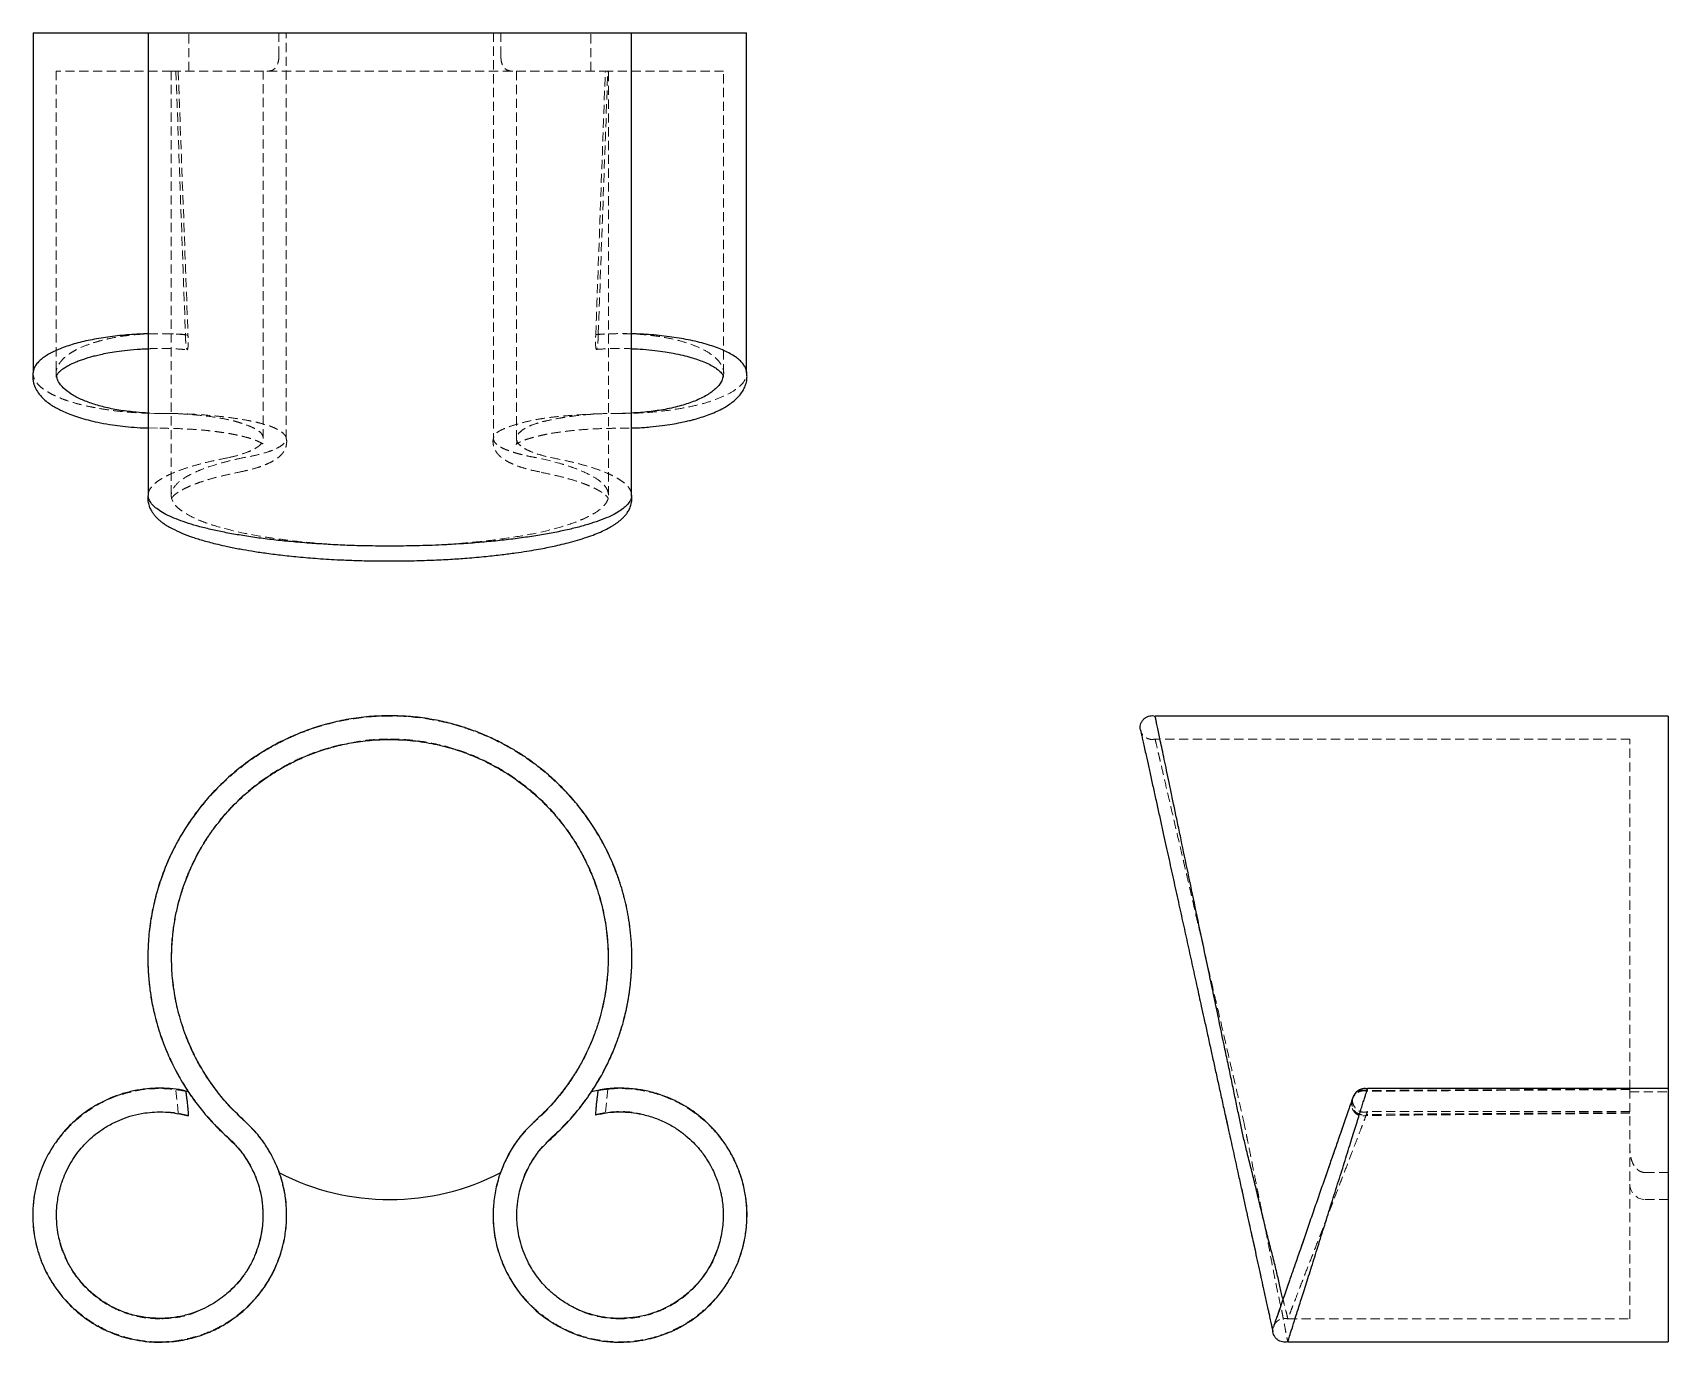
# Model space of a CAD drawing. Header units: millimetres. Extents: x 34 to 259, y 14 to 194.
import ezdxf

# ---------------------------------------------------------------- set-up
doc = ezdxf.new("R2010")
doc.units = ezdxf.units.MM
doc.linetypes.add('HIDDEN', pattern=[1.905, 1.27, -0.635])

msp = doc.modelspace()

# ---------------------------------------------------------------- linework, layer by layer
at = {"color": 7, "linetype": 'Continuous', "lineweight": 25}
for p, q in [((33.79, 194.49), (33.79, 147.63)), ((33.79, 194.49), (49.67, 194.49)), ((49.67, 194.49), (49.67, 130.66)), ((49.67, 194.49), (116.39, 194.49)), ((116.39, 130.66), (116.39, 194.49)), ((116.39, 194.49), (132.27, 194.49)), ((132.27, 147.58), (132.27, 194.49)), ((259.49, 100.21), (188.66, 100.21)), ((259.49, 100.21), (259.49, 48.81)), ((259.49, 48.81), (217.97, 48.81)), ((259.49, 48.81), (259.49, 13.86)), ((114.8, 17.07), (114.8, 17.08)), ((114.8, 13.81), (114.8, 13.81)), ((206.97, 13.86), (259.49, 13.86))]:
    msp.add_line(p, q, dxfattribs=at)
at = {"color": 7, "linetype": 'HIDDEN', "lineweight": 18}
for p, q in [((55.28, 189.19), (55.28, 194.49)), ((67.71, 191.31), (67.71, 194.49)), ((68.73, 138.47), (68.73, 194.49)), ((97.32, 194.49), (97.32, 138.49)), ((98.35, 191.31), (98.35, 194.49)), ((110.78, 189.19), (110.78, 194.49)), ((52.85, 189.19), (36.96, 189.19)), ((36.96, 189.19), (36.96, 147.49)), ((113.21, 189.19), (52.85, 189.19)), ((52.85, 189.19), (52.85, 130.66)), ((65.56, 138.5), (65.56, 189.19)), ((100.5, 189.19), (100.5, 138.47)), ((129.09, 189.19), (113.21, 189.19)), ((113.21, 130.66), (113.21, 189.19)), ((129.09, 147.5), (129.09, 189.19)), ((33.79, 147.63), (33.79, 147.5)), ((132.27, 147.49), (132.27, 147.58)), ((51.26, 141.97), (49.67, 142.01)), ((114.41, 141.97), (114.8, 141.97)), ((116.39, 142.01), (114.8, 141.97)), ((49.67, 139.95), (51.26, 139.92)), ((114.8, 139.92), (116.39, 139.95)), ((254.19, 97.03), (188.66, 97.03)), ((254.19, 48.72), (254.19, 97.03)), ((53.83, 45.4), (53.49, 48.66)), ((113.11, 48.72), (112.77, 45.48)), ((215.95, 47.57), (215.83, 47.24)), ((217.97, 48.81), (217.96, 48.81)), ((254.19, 48.72), (254.19, 45.63)), ((254.19, 48.34), (259.49, 48.34)), ((254.19, 45.63), (217.97, 45.63)), ((217.97, 45.63), (217.97, 45.63)), ((254.19, 17.04), (254.19, 45.63)), ((256.31, 37.22), (259.49, 37.22)), ((256.31, 33.49), (259.49, 33.49)), ((205.02, 16.01), (205.02, 16.01)), ((206.97, 17.04), (254.19, 17.04)), ((204.94, 15.17), (204.94, 15.16))]:
    msp.add_line(p, q, dxfattribs=at)
at = {"color": 7, "linetype": 'Continuous', "lineweight": 25, "flags": 128}
msp.add_lwpolyline([(55.28, 48.34), (55.06, 48.39), (54.84, 48.43)], dxfattribs=at)
at = {"color": 7, "linetype": 'HIDDEN', "lineweight": 18}
for centre, radius, start, end in [((51.26, 31.33), 17.47, 78.1591, 82.6666), ((114.8, 31.33), 17.47, 95.5549, 100.0791), ((256.31, 35.61), 2.12, 180, 270)]:
    msp.add_arc(centre, radius, start, end, dxfattribs=at)
at = {"color": 7, "linetype": 'Continuous', "lineweight": 25}
for centre, radius, start, end in [((114.8, 31.33), 17.47, 100.0791, 103.3068), ((83.03, 66.85), 33.36, 242.6653, 297.3347)]:
    msp.add_arc(centre, radius, start, end, dxfattribs=at)
at = {"color": 7, "linetype": 'HIDDEN', "lineweight": 18}
for centre, major_axis, ratio, start_param, end_param in [((51.26, 301.69), (-17.38, 491.9), 0.003639, 1.801401, 1.878038), ((51.26, 301.69), (-14.22, 402.47), 0.003639, 1.853954, 1.949696), ((114.8, 286.77), (14.22, 402.47), 0.003639, 4.373224, 4.467625), ((114.8, 286.77), (17.38, 491.9), 0.003639, 4.436875, 4.512823), ((366.69, 31.33), (491.9, -1.79), 0.035334, 1.801659, 1.878295), ((351.77, 31.33), (491.9, -1.79), 0.035334, 1.770619, 1.846567), ((366.69, 31.33), (402.47, -1.47), 0.035334, 1.854211, 1.949953), ((351.77, 31.33), (402.47, -1.47), 0.035334, 1.815817, 1.910219)]:
    msp.add_ellipse(centre, major_axis=major_axis, ratio=ratio, start_param=start_param, end_param=end_param, dxfattribs=at)
for points, knots in [([(66.06, 189.19), (66.27, 189.19), (66.47, 189.21), (66.75, 189.29), (66.84, 189.33), (67.01, 189.43), (67.09, 189.49), (67.32, 189.71), (67.46, 189.92), (67.6, 190.37), (67.64, 190.54), (67.7, 190.91), (67.71, 191.11), (67.71, 191.31)], [0, 0, 0, 0, 0.25, 0.25, 0.375, 0.375, 0.5, 0.5, 0.75, 0.75, 0.875, 0.875, 1, 1, 1, 1]), ([(98.35, 191.31), (98.35, 191.11), (98.36, 190.91), (98.41, 190.54), (98.45, 190.37), (98.55, 190.07), (98.61, 189.95), (98.74, 189.73), (98.81, 189.64), (99.04, 189.41), (99.22, 189.32), (99.59, 189.21), (99.79, 189.19), (100, 189.19)], [0, 0, 0, 0, 0.125, 0.125, 0.25, 0.25, 0.375, 0.375, 0.5, 0.5, 0.75, 0.75, 1, 1, 1, 1]), ([(37.07, 146.97), (37.04, 147.07), (36.88, 147.49), (37.04, 148.27), (37.6, 149.22), (38.47, 149.99), (39.37, 150.56), (40.39, 151.09), (41.6, 151.55), (42.95, 151.96), (44.35, 152.32), (46.23, 152.65), (48.24, 152.88), (49.52, 152.92), (49.95, 152.94)], [0, 0, 0, 0, 0.03668, 0.151945, 0.270502, 0.386345, 0.446138, 0.505927, 0.617013, 0.674434, 0.731849, 0.836165, 0.943978, 1, 1, 1, 1]), ([(54.81, 152.86), (54.28, 152.88), (53.22, 152.94), (51.5, 152.98), (50.31, 152.95), (49.67, 152.93)], [0, 0, 0, 0, 0.311197, 0.625282, 1, 1, 1, 1]), ([(51.89, 152.96), (52.35, 152.95), (53.46, 152.94), (54.53, 152.83), (55.16, 152.77)], [0, 0, 0, 0, 0.4125006, 1, 1, 1, 1]), ([(54.81, 152.86), (54.81, 152.73), (54.81, 152.61), (54.82, 152.35), (54.83, 152.22), (54.84, 151.97), (54.85, 151.85), (54.87, 151.62), (54.88, 151.51), (54.92, 151.21), (54.95, 151.05), (54.99, 150.89), (55, 150.84), (55.03, 150.78), (55.04, 150.76), (55.08, 150.74), (55.11, 150.79), (55.14, 150.93), (55.15, 150.99), (55.17, 151.14), (55.17, 151.22), (55.18, 151.42), (55.19, 151.53), (55.19, 151.75), (55.19, 151.88), (55.19, 152.25), (55.17, 152.52), (55.16, 152.77)], [0, 0, 0, 0, 0.0625, 0.0625, 0.125, 0.125, 0.1875, 0.1875, 0.25, 0.25, 0.375, 0.375, 0.4375, 0.4375, 0.5, 0.5, 0.625, 0.625, 0.6875, 0.6875, 0.75, 0.75, 0.8125, 0.8125, 0.875, 0.875, 1, 1, 1, 1]), ([(111.79, 152.89), (111.79, 152.77), (111.79, 152.64), (111.78, 152.39), (111.77, 152.26), (111.76, 152.01), (111.75, 151.89), (111.73, 151.66), (111.72, 151.55), (111.68, 151.25), (111.66, 151.09), (111.62, 150.93), (111.6, 150.88), (111.57, 150.82), (111.56, 150.8), (111.52, 150.79), (111.5, 150.84), (111.47, 150.98), (111.46, 151.05), (111.44, 151.2), (111.43, 151.28), (111.42, 151.48), (111.42, 151.59), (111.42, 151.81), (111.42, 151.94), (111.42, 152.19), (111.42, 152.32), (111.43, 152.57), (111.44, 152.7), (111.45, 152.82)], [0, 0, 0, 0, 0.0625, 0.0625, 0.125, 0.125, 0.1875, 0.1875, 0.25, 0.25, 0.375, 0.375, 0.4375, 0.4375, 0.5, 0.5, 0.625, 0.625, 0.6875, 0.6875, 0.75, 0.75, 0.8125, 0.8125, 0.875, 0.875, 0.9375, 0.9375, 1, 1, 1, 1]), ([(111.45, 152.82), (111.97, 152.87), (112.7, 152.93), (113.44, 152.95), (113.66, 152.95)], [0, 0, 0, 0, 0.713413, 1, 1, 1, 1]), ([(116.39, 152.95), (116.35, 152.95), (115.83, 152.97), (114.81, 152.97), (113.31, 152.96), (112.31, 152.91), (111.79, 152.89)], [0, 0, 0, 0, 0.023397, 0.341694, 0.659992, 1, 1, 1, 1]), ([(115.22, 152.96), (115.77, 152.95), (117.08, 152.93), (119.08, 152.74), (121.18, 152.43), (123.11, 151.99), (124.84, 151.43), (126.35, 150.78), (127.58, 150.01), (128.5, 149.15), (129.02, 148.25), (129.18, 147.5), (129.02, 147.07), (128.98, 146.97)], [0, 0, 0, 0, 0.067099, 0.161228, 0.253449, 0.348221, 0.442979, 0.540133, 0.641538, 0.745564, 0.853187, 0.963725, 1, 1, 1, 1]), ([(49.67, 150.89), (49.82, 150.89), (50.52, 150.92), (51.84, 150.92), (53.51, 150.88), (54.58, 150.79), (55.06, 150.74)], [0, 0, 0, 0, 0.082774, 0.391079, 0.724628, 1, 1, 1, 1]), ([(111.54, 150.79), (112.04, 150.83), (113.12, 150.9), (114.75, 150.93), (115.86, 150.9), (116.39, 150.89)], [0, 0, 0, 0, 0.311901, 0.677322, 1, 1, 1, 1]), ([(33.86, 147.94), (33.83, 147.84), (33.76, 147.58), (33.8, 147.15), (33.96, 146.67), (34.26, 146.19), (34.69, 145.71), (35.26, 145.26), (35.95, 144.82), (36.76, 144.41), (37.68, 144.01), (38.71, 143.64), (39.84, 143.3), (41.04, 143.01), (42.3, 142.75), (43.64, 142.52), (45.06, 142.32), (46.54, 142.16), (48.07, 142.05), (49.65, 141.98), (50.72, 141.97), (51.26, 141.97)], [0, 0, 0, 0, 0.033864, 0.08921, 0.144556, 0.198343, 0.252128, 0.307513, 0.362896, 0.415987, 0.469077, 0.523825, 0.578571, 0.629642, 0.680712, 0.7334, 0.786086, 0.838592, 0.891095, 0.945547, 1, 1, 1, 1]), ([(114.8, 141.97), (115.33, 141.97), (116.4, 141.98), (118.37, 142.06), (120.7, 142.26), (123.26, 142.64), (125.61, 143.12), (127.68, 143.73), (129.45, 144.46), (130.6, 145.11), (131.32, 145.68), (131.75, 146.13), (132.06, 146.59), (132.24, 147.06), (132.3, 147.52), (132.23, 147.82), (132.2, 147.96)], [0, 0, 0, 0, 0.0537522, 0.1079984, 0.2014282, 0.2975207, 0.3922762, 0.4895909, 0.5879373, 0.6888551, 0.7406274, 0.7924008, 0.8455943, 0.8987881, 0.9520482, 1, 1, 1, 1]), ([(51.26, 141.97), (52.16, 141.97), (53.04, 141.95), (54.37, 141.91), (54.81, 141.9), (55.68, 141.86), (56.1, 141.84), (57.37, 141.76), (58.18, 141.69), (59.37, 141.57), (59.77, 141.53), (60.53, 141.44), (60.9, 141.39), (61.99, 141.24), (62.67, 141.13), (63.62, 140.95), (63.93, 140.89), (64.52, 140.77), (64.81, 140.7), (65.61, 140.5), (66.09, 140.36), (66.73, 140.12), (66.93, 140.04), (67.29, 139.87), (67.46, 139.78), (67.93, 139.52), (68.17, 139.34), (68.44, 139.08), (68.52, 138.99), (68.63, 138.83), (68.68, 138.74), (68.75, 138.5), (68.74, 138.34), (68.62, 138.09), (68.57, 138.01), (68.42, 137.83), (68.33, 137.75), (68.02, 137.49), (67.75, 137.32), (67.26, 137.07), (67.08, 136.99), (66.69, 136.83), (66.48, 136.75), (65.8, 136.52), (65.29, 136.38), (64.18, 136.11), (63.57, 135.99), (62.91, 135.87)], [0, 0, 0, 0, 0.0625, 0.0625, 0.09375, 0.09375, 0.125, 0.125, 0.1875, 0.1875, 0.21875, 0.21875, 0.25, 0.25, 0.3125, 0.3125, 0.34375, 0.34375, 0.375, 0.375, 0.4375, 0.4375, 0.46875, 0.46875, 0.5, 0.5, 0.5625, 0.5625, 0.59375, 0.59375, 0.625, 0.625, 0.6875, 0.6875, 0.71875, 0.71875, 0.75, 0.75, 0.8125, 0.8125, 0.84375, 0.84375, 0.875, 0.875, 0.9375, 0.9375, 1, 1, 1, 1]), ([(60.79, 135.87), (61.33, 135.99), (61.83, 136.12), (62.75, 136.4), (63.17, 136.54), (63.9, 136.84), (64.22, 137), (64.62, 137.23), (64.74, 137.31), (64.97, 137.48), (65.06, 137.56), (65.32, 137.81), (65.43, 137.98), (65.56, 138.34), (65.57, 138.53), (65.49, 138.89), (65.4, 139.07), (65.1, 139.4), (64.91, 139.56), (64.53, 139.79), (64.4, 139.87), (64.09, 140.02), (63.93, 140.09), (63.41, 140.31), (63.02, 140.46), (62.37, 140.67), (62.14, 140.74), (61.66, 140.88), (61.4, 140.94), (60.62, 141.13), (60.07, 141.24), (58.89, 141.44), (58.26, 141.53), (56.95, 141.69), (56.28, 141.75), (54.89, 141.86), (54.19, 141.9), (53.1, 141.94), (52.73, 141.95), (52, 141.97), (51.63, 141.97), (51.26, 141.97)], [0, 0, 0, 0, 0.0625, 0.0625, 0.125, 0.125, 0.1875, 0.1875, 0.21875, 0.21875, 0.25, 0.25, 0.3125, 0.3125, 0.375, 0.375, 0.4375, 0.4375, 0.5, 0.5, 0.53125, 0.53125, 0.5625, 0.5625, 0.625, 0.625, 0.65625, 0.65625, 0.6875, 0.6875, 0.75, 0.75, 0.8125, 0.8125, 0.875, 0.875, 0.9375, 0.9375, 0.96875, 0.96875, 1, 1, 1, 1]), ([(103.15, 135.87), (102.76, 135.94), (101.99, 136.09), (100.99, 136.33), (100.11, 136.58), (99.36, 136.84), (98.71, 137.1), (98.19, 137.38), (97.78, 137.67), (97.5, 137.96), (97.34, 138.26), (97.31, 138.57), (97.4, 138.87), (97.62, 139.17), (97.98, 139.45), (98.58, 139.78), (99.55, 140.16), (101.03, 140.62), (102.57, 140.99), (104, 141.25), (105.21, 141.42), (106.51, 141.56), (108.29, 141.72), (110.16, 141.84), (111.89, 141.92), (112.7, 141.94), (113.02, 141.95)], [0, 0, 0, 0, 0.039318, 0.078966, 0.115381, 0.151797, 0.189265, 0.226733, 0.263251, 0.29977, 0.337327, 0.374883, 0.411806, 0.448729, 0.486738, 0.524748, 0.590031, 0.655315, 0.722102, 0.758463, 0.794824, 0.832314, 0.869803, 0.940249, 0.976533, 1, 1, 1, 1]), ([(114.8, 141.97), (114.06, 141.97), (113.33, 141.96), (111.88, 141.91), (111.16, 141.87), (109.77, 141.76), (109.1, 141.69), (108.13, 141.57), (107.81, 141.53), (107.18, 141.43), (106.88, 141.38), (105.99, 141.22), (105.43, 141.11), (104.65, 140.94), (104.4, 140.89), (103.92, 140.76), (103.68, 140.7), (103.02, 140.5), (102.63, 140.36), (101.95, 140.05), (101.65, 139.89), (101.15, 139.54), (100.95, 139.36), (100.66, 139.01), (100.57, 138.84), (100.51, 138.59), (100.5, 138.5), (100.51, 138.33), (100.53, 138.25), (100.63, 137.99), (100.74, 137.82), (101.08, 137.49), (101.3, 137.32), (101.84, 136.99), (102.16, 136.83), (102.89, 136.53), (103.3, 136.39), (104.22, 136.12), (104.72, 135.99), (105.27, 135.87)], [0, 0, 0, 0, 0.0625, 0.0625, 0.125, 0.125, 0.1875, 0.1875, 0.21875, 0.21875, 0.25, 0.25, 0.3125, 0.3125, 0.34375, 0.34375, 0.375, 0.375, 0.4375, 0.4375, 0.5, 0.5, 0.5625, 0.5625, 0.625, 0.625, 0.65625, 0.65625, 0.6875, 0.6875, 0.75, 0.75, 0.8125, 0.8125, 0.875, 0.875, 0.9375, 0.9375, 1, 1, 1, 1]), ([(51.26, 139.92), (51.89, 139.91), (53.1, 139.9), (54.8, 139.83), (56.29, 139.74), (57.56, 139.63), (58.62, 139.51), (59.62, 139.38), (60.55, 139.24), (61.41, 139.08), (62.17, 138.93), (62.94, 138.75), (63.75, 138.52), (64.46, 138.27), (64.97, 138.05), (65.29, 137.88), (65.46, 137.77), (65.5, 137.76), (65.5, 137.87), (65.47, 138.09), (65.53, 138.23), (65.55, 138.28)], [0, 0, 0, 0, 0.075394, 0.143829, 0.205292, 0.259787, 0.307328, 0.347921, 0.400095, 0.444405, 0.482336, 0.528644, 0.586984, 0.650863, 0.706508, 0.753525, 0.789688, 0.836409, 0.894013, 0.96254, 1, 1, 1, 1]), ([(62.17, 133.85), (62.66, 133.95), (63.65, 134.16), (64.89, 134.52), (65.92, 134.9), (66.71, 135.27), (67.3, 135.63), (67.74, 135.96), (68.05, 136.26), (68.3, 136.57), (68.52, 136.93), (68.7, 137.35), (68.79, 137.85), (68.8, 138.29), (68.71, 138.56), (68.69, 138.62)], [0, 0, 0, 0, 0.123622, 0.25023, 0.364278, 0.465446, 0.553375, 0.62777, 0.688423, 0.736298, 0.791992, 0.844239, 0.905542, 0.975828, 1, 1, 1, 1]), ([(97.37, 138.69), (97.35, 138.6), (97.25, 138.32), (97.26, 137.78), (97.41, 137.16), (97.69, 136.66), (97.99, 136.28), (98.31, 135.97), (98.76, 135.63), (99.34, 135.27), (100.13, 134.9), (101.16, 134.52), (102.41, 134.16), (103.4, 133.95), (103.89, 133.85)], [0, 0, 0, 0, 0.030977, 0.101433, 0.190038, 0.258108, 0.311363, 0.377952, 0.451576, 0.538578, 0.638725, 0.751772, 0.877382, 1, 1, 1, 1]), ([(100.52, 138.25), (100.53, 138.22), (100.57, 138.11), (100.55, 137.91), (100.5, 137.75), (100.46, 137.67), (100.52, 137.73), (100.7, 137.85), (100.99, 138.01), (101.32, 138.15), (101.73, 138.32), (102.21, 138.48), (102.72, 138.63), (103.21, 138.76), (103.75, 138.89), (104.49, 139.06), (105.48, 139.24), (106.74, 139.43), (108.15, 139.59), (109.65, 139.73), (111.21, 139.83), (112.94, 139.9), (114.17, 139.91), (114.8, 139.92)], [0, 0, 0, 0, 0.019178, 0.068793, 0.10867, 0.141137, 0.182151, 0.235206, 0.27745, 0.319739, 0.357826, 0.406899, 0.446147, 0.470509, 0.503806, 0.546521, 0.598644, 0.660179, 0.73111, 0.790454, 0.855019, 0.92484, 1, 1, 1, 1]), ([(49.69, 130.66), (49.7, 130.8), (49.7, 131.15), (49.99, 131.69), (50.52, 132.26), (51.28, 132.83), (52.27, 133.38), (53.48, 133.93), (54.93, 134.44), (56.63, 134.94), (58.55, 135.42), (60.01, 135.71), (60.75, 135.86)], [0, 0, 0, 0, 0.073359, 0.175086, 0.275975, 0.377564, 0.477897, 0.578925, 0.682164, 0.786177, 0.892656, 1, 1, 1, 1]), ([(62.86, 135.86), (62.29, 135.74), (61.74, 135.62), (60.68, 135.37), (60.18, 135.23), (58.73, 134.83), (57.87, 134.54), (56.71, 134.09), (56.35, 133.94), (55.68, 133.62), (55.37, 133.47), (54.51, 132.98), (54.05, 132.65), (53.35, 131.97), (53.1, 131.63), (52.9, 131.11), (52.86, 130.93), (52.84, 130.59), (52.86, 130.41), (52.99, 129.9), (53.19, 129.55), (53.66, 129.04), (53.84, 128.87), (54.27, 128.54), (54.5, 128.37), (55.3, 127.88), (55.92, 127.56), (57.02, 127.1), (57.41, 126.95), (58.24, 126.66), (58.69, 126.52), (60.08, 126.1), (61.1, 125.84), (63.28, 125.35), (64.45, 125.13), (66.34, 124.82), (66.99, 124.73), (68.31, 124.55), (68.98, 124.46), (71.02, 124.22), (72.44, 124.09), (74.64, 123.93), (75.39, 123.88), (76.89, 123.8), (77.65, 123.77), (79.94, 123.69), (81.47, 123.66), (83.03, 123.66)], [0, 0, 0, 0, 0.03125, 0.03125, 0.0625, 0.0625, 0.125, 0.125, 0.15625, 0.15625, 0.1875, 0.1875, 0.25, 0.25, 0.3125, 0.3125, 0.34375, 0.34375, 0.375, 0.375, 0.4375, 0.4375, 0.46875, 0.46875, 0.5, 0.5, 0.5625, 0.5625, 0.59375, 0.59375, 0.625, 0.625, 0.6875, 0.6875, 0.75, 0.75, 0.78125, 0.78125, 0.8125, 0.8125, 0.875, 0.875, 0.90625, 0.90625, 0.9375, 0.9375, 1, 1, 1, 1]), ([(83.03, 123.66), (83.81, 123.66), (84.58, 123.66), (86.13, 123.69), (86.9, 123.71), (89.18, 123.8), (90.67, 123.88), (92.86, 124.03), (93.58, 124.09), (95.01, 124.23), (95.71, 124.3), (97.78, 124.54), (99.09, 124.72), (101.58, 125.12), (102.76, 125.34), (104.98, 125.84), (105.99, 126.11), (107.83, 126.66), (108.66, 126.95), (109.77, 127.41), (110.11, 127.57), (110.75, 127.89), (111.04, 128.05), (111.82, 128.54), (112.24, 128.87), (112.71, 129.37), (112.84, 129.55), (113.04, 129.9), (113.11, 130.07), (113.25, 130.6), (113.22, 130.94), (113.02, 131.46), (112.93, 131.63), (112.69, 131.97), (112.53, 132.15), (112, 132.66), (111.54, 132.99), (110.41, 133.62), (109.74, 133.93), (108.57, 134.39), (108.16, 134.54), (107.29, 134.83), (106.83, 134.97), (105.39, 135.37), (104.34, 135.62), (103.19, 135.86)], [0, 0, 0, 0, 0.03125, 0.03125, 0.0625, 0.0625, 0.125, 0.125, 0.15625, 0.15625, 0.1875, 0.1875, 0.25, 0.25, 0.3125, 0.3125, 0.375, 0.375, 0.4375, 0.4375, 0.46875, 0.46875, 0.5, 0.5, 0.5625, 0.5625, 0.59375, 0.59375, 0.625, 0.625, 0.6875, 0.6875, 0.71875, 0.71875, 0.75, 0.75, 0.8125, 0.8125, 0.875, 0.875, 0.90625, 0.90625, 0.9375, 0.9375, 1, 1, 1, 1]), ([(105.31, 135.86), (106.1, 135.7), (107.56, 135.41), (109.45, 134.93), (111.07, 134.46), (112.48, 133.96), (113.47, 133.53), (114.28, 133.11), (114.94, 132.71), (115.57, 132.23), (116.03, 131.73), (116.3, 131.23), (116.41, 130.87), (116.38, 130.68), (116.38, 130.66)], [0, 0, 0, 0, 0.115388, 0.21449, 0.314281, 0.413382, 0.513165, 0.556381, 0.642853, 0.729765, 0.816237, 0.903146, 0.989618, 1, 1, 1, 1]), ([(52.91, 130.23), (52.9, 130.24), (52.9, 130.25), (52.9, 130.26), (52.94, 130.33), (53.05, 130.47), (53.27, 130.7), (53.61, 130.96), (53.99, 131.21), (54.39, 131.44), (54.96, 131.73), (55.69, 132.05), (56.57, 132.38), (57.6, 132.73), (58.86, 133.09), (60.37, 133.47), (61.55, 133.71), (62.16, 133.84)], [0, 0, 0, 0, 0.048394, 0.129379, 0.196192, 0.248892, 0.334972, 0.407192, 0.441854, 0.487301, 0.544165, 0.612458, 0.67533, 0.745525, 0.823041, 0.90787, 1, 1, 1, 1]), ([(103.89, 133.84), (104.6, 133.69), (105.95, 133.41), (107.62, 132.98), (108.95, 132.57), (109.97, 132.2), (110.75, 131.89), (111.31, 131.63), (111.72, 131.41), (112.03, 131.23), (112.27, 131.08), (112.46, 130.95), (112.62, 130.82), (112.78, 130.69), (112.91, 130.57), (113.02, 130.46), (113.1, 130.37), (113.15, 130.3), (113.16, 130.28), (113.16, 130.25), (113.15, 130.25)], [0, 0, 0, 0, 0.106613, 0.202246, 0.286864, 0.360451, 0.423004, 0.474526, 0.515364, 0.552871, 0.582627, 0.612158, 0.641462, 0.670593, 0.706193, 0.752822, 0.810399, 0.878877, 0.958318, 1, 1, 1, 1]), ([(49.73, 131.06), (49.73, 131.05), (49.68, 130.93), (49.67, 130.8), (49.67, 130.69)], [0, 0, 0, 0, 0.098192, 1, 1, 1, 1]), ([(83.03, 100.21), (82.18, 100.21), (81.33, 100.18), (79.63, 100.05), (78.79, 99.95), (77.11, 99.69), (76.28, 99.53), (74.63, 99.15), (73.8, 98.92), (72.19, 98.41), (71.39, 98.13), (69.82, 97.5), (69.05, 97.15), (67.53, 96.4), (66.79, 96), (65.33, 95.14), (64.62, 94.68), (63.24, 93.72), (62.57, 93.21), (61.26, 92.15), (60.63, 91.59), (58.8, 89.85), (57.68, 88.6), (55.63, 85.95), (54.7, 84.55), (53.07, 81.63), (52.37, 80.11), (51.5, 77.77), (51.23, 76.98), (50.77, 75.39), (50.57, 74.59), (50.06, 72.17), (49.83, 70.54), (49.68, 68.06), (49.66, 67.23), (49.68, 65.56), (49.73, 64.74), (49.87, 63.08), (49.98, 62.25), (50.25, 60.61), (50.41, 59.8), (51, 57.37), (51.52, 55.78), (52.46, 53.47), (52.81, 52.71), (53.55, 51.21), (53.95, 50.48), (54.81, 49.05), (55.26, 48.34), (56.23, 46.98), (56.73, 46.31), (58.33, 44.37), (59.49, 43.15), (60.75, 42.03)], [0, 0, 0, 0, 0.03125, 0.03125, 0.0625, 0.0625, 0.09375, 0.09375, 0.125, 0.125, 0.15625, 0.15625, 0.1875, 0.1875, 0.21875, 0.21875, 0.25, 0.25, 0.28125, 0.28125, 0.3125, 0.3125, 0.375, 0.375, 0.4375, 0.4375, 0.5, 0.5, 0.53125, 0.53125, 0.5625, 0.5625, 0.625, 0.625, 0.65625, 0.65625, 0.6875, 0.6875, 0.71875, 0.71875, 0.75, 0.75, 0.8125, 0.8125, 0.84375, 0.84375, 0.875, 0.875, 0.90625, 0.90625, 0.9375, 0.9375, 1, 1, 1, 1]), ([(105.31, 42.03), (105.94, 42.59), (106.54, 43.18), (107.71, 44.39), (108.26, 45.02), (109.33, 46.31), (109.83, 46.98), (110.8, 48.35), (111.25, 49.05), (112.11, 50.49), (112.51, 51.22), (113.25, 52.71), (113.6, 53.47), (114.54, 55.79), (115.06, 57.38), (115.64, 59.81), (115.81, 60.62), (116.08, 62.26), (116.18, 63.09), (116.4, 65.58), (116.43, 67.24), (116.22, 70.56), (116, 72.2), (115.31, 75.43), (114.84, 77.02), (113.67, 80.14), (112.97, 81.66), (111.75, 83.84), (111.31, 84.56), (110.39, 85.95), (109.9, 86.63), (108.88, 87.96), (108.34, 88.6), (107.21, 89.85), (106.62, 90.45), (105.41, 91.6), (104.77, 92.16), (103.47, 93.23), (102.8, 93.73), (101.42, 94.7), (100.71, 95.15), (99.25, 96.01), (98.51, 96.41), (96.23, 97.53), (94.65, 98.16), (92.23, 98.93), (91.42, 99.15), (89.76, 99.53), (88.93, 99.7), (86.42, 100.08), (84.73, 100.21), (83.03, 100.21)], [0, 0, 0, 0, 0.03125, 0.03125, 0.0625, 0.0625, 0.09375, 0.09375, 0.125, 0.125, 0.15625, 0.15625, 0.1875, 0.1875, 0.25, 0.25, 0.28125, 0.28125, 0.3125, 0.3125, 0.375, 0.375, 0.4375, 0.4375, 0.5, 0.5, 0.5625, 0.5625, 0.59375, 0.59375, 0.625, 0.625, 0.65625, 0.65625, 0.6875, 0.6875, 0.71875, 0.71875, 0.75, 0.75, 0.78125, 0.78125, 0.8125, 0.8125, 0.875, 0.875, 0.90625, 0.90625, 0.9375, 0.9375, 1, 1, 1, 1]), ([(188.66, 97.03), (188.53, 97.01), (188.29, 96.96), (187.91, 97), (187.55, 97.12), (187.23, 97.31), (186.96, 97.57), (186.76, 97.89), (186.65, 98.15), (186.64, 98.29), (186.64, 98.31)], [0, 0, 0, 0, 0.139434, 0.278873, 0.418301, 0.557665, 0.697162, 0.836567, 0.975976, 1, 1, 1, 1]), ([(62.86, 44.4), (62.1, 45.13), (60.72, 46.44), (58.98, 48.57), (57.52, 50.66), (56.23, 52.88), (55.14, 55.21), (54.27, 57.59), (53.59, 60.03), (53.12, 62.54), (52.86, 65.1), (52.82, 67.67), (53, 70.25), (53.41, 72.84), (54.04, 75.38), (54.88, 77.84), (55.93, 80.23), (57.2, 82.55), (58.67, 84.73), (60.3, 86.76), (62.09, 88.64), (64.06, 90.38), (66.16, 91.93), (68.36, 93.27), (70.64, 94.42), (73.04, 95.36), (75.36, 96.1), (76.89, 96.36), (77.57, 96.48)], [0, 0, 0, 0, 0.047001, 0.084583, 0.122166, 0.160831, 0.199497, 0.237072, 0.274647, 0.313262, 0.351877, 0.39035, 0.428823, 0.468406, 0.507989, 0.546573, 0.585158, 0.624893, 0.664627, 0.702681, 0.740734, 0.779946, 0.819158, 0.8563, 0.893442, 0.931717, 0.969992, 1, 1, 1, 1]), ([(77.75, 96.51), (78.24, 96.61), (79.36, 96.85), (81.12, 96.99), (82.39, 97.02), (83.03, 97.03)], [0, 0, 0, 0, 0.282938, 0.641471, 1, 1, 1, 1]), ([(83.03, 97.03), (83.81, 97.03), (84.58, 97), (86.13, 96.88), (86.9, 96.79), (89.18, 96.44), (90.67, 96.09), (92.86, 95.4), (93.58, 95.14), (95.01, 94.57), (95.71, 94.25), (97.78, 93.23), (99.09, 92.45), (101.58, 90.71), (102.76, 89.74), (104.98, 87.63), (105.99, 86.5), (107.83, 84.11), (108.66, 82.85), (109.77, 80.87), (110.11, 80.19), (110.75, 78.82), (111.04, 78.12), (111.82, 76.02), (112.24, 74.58), (112.71, 72.38), (112.84, 71.64), (113.04, 70.14), (113.11, 69.39), (113.25, 67.15), (113.22, 65.66), (113.02, 63.43), (112.93, 62.68), (112.69, 61.2), (112.53, 60.45), (112, 58.26), (111.54, 56.83), (110.41, 54.06), (109.74, 52.71), (108.57, 50.76), (108.16, 50.12), (107.29, 48.88), (106.83, 48.28), (105.39, 46.52), (104.34, 45.42), (103.19, 44.4)], [0, 0, 0, 0, 0.03125, 0.03125, 0.0625, 0.0625, 0.125, 0.125, 0.15625, 0.15625, 0.1875, 0.1875, 0.25, 0.25, 0.3125, 0.3125, 0.375, 0.375, 0.4375, 0.4375, 0.46875, 0.46875, 0.5, 0.5, 0.5625, 0.5625, 0.59375, 0.59375, 0.625, 0.625, 0.6875, 0.6875, 0.71875, 0.71875, 0.75, 0.75, 0.8125, 0.8125, 0.875, 0.875, 0.90625, 0.90625, 0.9375, 0.9375, 1, 1, 1, 1]), ([(188.66, 97.03), (188.66, 97.03), (188.66, 97), (188.69, 96.88), (188.71, 96.79), (188.8, 96.44), (188.88, 96.09), (189.03, 95.4), (189.09, 95.14), (189.23, 94.57), (189.3, 94.25), (189.54, 93.23), (189.72, 92.45), (190.12, 90.71), (190.34, 89.74), (190.84, 87.63), (191.11, 86.5), (191.66, 84.11), (191.95, 82.85), (192.41, 80.87), (192.57, 80.19), (192.89, 78.82), (193.05, 78.12), (193.54, 76.02), (193.87, 74.58), (194.37, 72.38), (194.55, 71.64), (194.9, 70.14), (195.07, 69.39), (195.6, 67.15), (195.94, 65.66), (196.46, 63.43), (196.63, 62.68), (196.97, 61.2), (197.15, 60.45), (197.66, 58.26), (197.99, 56.83), (198.62, 54.06), (198.93, 52.71), (199.39, 50.76), (199.54, 50.12), (199.83, 48.88), (199.97, 48.28), (200.37, 46.52), (200.62, 45.42), (200.86, 44.4)], [0, 0, 0, 0, 0.03125, 0.03125, 0.0625, 0.0625, 0.125, 0.125, 0.15625, 0.15625, 0.1875, 0.1875, 0.25, 0.25, 0.3125, 0.3125, 0.375, 0.375, 0.4375, 0.4375, 0.46875, 0.46875, 0.5, 0.5, 0.5625, 0.5625, 0.59375, 0.59375, 0.625, 0.625, 0.6875, 0.6875, 0.71875, 0.71875, 0.75, 0.75, 0.8125, 0.8125, 0.875, 0.875, 0.90625, 0.90625, 0.9375, 0.9375, 1, 1, 1, 1]), ([(54.81, 48.44), (54.19, 48.57), (53.58, 48.66), (52.33, 48.78), (51.7, 48.81), (49.82, 48.79), (48.59, 48.65), (47.08, 48.3), (46.78, 48.22), (46.18, 48.05), (45.88, 47.96), (44.99, 47.66), (44.42, 47.42), (43.3, 46.9), (42.76, 46.61), (41.97, 46.14), (41.71, 45.97), (41.2, 45.62), (40.95, 45.44), (39.72, 44.51), (38.84, 43.68), (37.65, 42.31), (37.28, 41.83), (36.58, 40.84), (36.26, 40.32), (35.39, 38.75), (34.92, 37.65), (34.39, 35.93), (34.24, 35.35), (34.01, 34.17), (33.92, 33.58), (33.75, 31.81), (33.76, 30.63), (33.95, 28.85), (34.05, 28.26), (34.3, 27.09), (34.45, 26.52), (34.82, 25.39), (35.03, 24.84), (35.51, 23.74), (35.78, 23.2), (36.68, 21.63), (37.38, 20.65), (38.58, 19.3), (39, 18.86), (39.68, 18.24), (39.91, 18.04), (40.39, 17.65), (40.63, 17.46), (41.86, 16.55), (42.91, 15.93), (44.6, 15.17), (45.18, 14.94), (46.36, 14.55), (46.96, 14.39), (48.77, 13.99), (50, 13.86), (51.26, 13.86)], [0, 0, 0, 0, 0.03125, 0.03125, 0.0625, 0.0625, 0.125, 0.125, 0.140625, 0.140625, 0.15625, 0.15625, 0.1875, 0.1875, 0.21875, 0.21875, 0.234375, 0.234375, 0.25, 0.25, 0.3125, 0.3125, 0.34375, 0.34375, 0.375, 0.375, 0.4375, 0.4375, 0.46875, 0.46875, 0.5, 0.5, 0.5625, 0.5625, 0.59375, 0.59375, 0.625, 0.625, 0.65625, 0.65625, 0.6875, 0.6875, 0.75, 0.75, 0.78125, 0.78125, 0.796875, 0.796875, 0.8125, 0.8125, 0.875, 0.875, 0.90625, 0.90625, 0.9375, 0.9375, 1, 1, 1, 1]), ([(114.8, 13.86), (115.42, 13.86), (116.04, 13.89), (117.27, 14.02), (117.89, 14.12), (119.71, 14.52), (120.87, 14.9), (122.26, 15.53), (122.53, 15.66), (123.08, 15.94), (123.35, 16.09), (124.14, 16.56), (124.65, 16.89), (125.63, 17.61), (126.09, 17.99), (126.99, 18.8), (127.41, 19.23), (128.22, 20.13), (128.59, 20.59), (129.29, 21.56), (129.62, 22.06), (130.21, 23.09), (130.49, 23.62), (130.98, 24.71), (131.19, 25.26), (131.75, 26.94), (132.01, 28.08), (132.22, 29.84), (132.26, 30.44), (132.28, 31.62), (132.26, 32.2), (132.16, 33.37), (132.08, 33.95), (131.87, 35.11), (131.73, 35.68), (131.23, 37.39), (130.78, 38.49), (129.95, 40.05), (129.65, 40.57), (128.98, 41.56), (128.62, 42.05), (127.47, 43.43), (126.61, 44.27), (125.43, 45.21), (125.18, 45.39), (124.69, 45.74), (124.43, 45.91), (123.66, 46.41), (123.13, 46.71), (121.49, 47.52), (120.35, 47.95), (117.94, 48.57), (116.72, 48.74), (114.88, 48.82), (114.26, 48.81), (113.02, 48.73), (112.41, 48.65), (111.79, 48.55)], [0, 0, 0, 0, 0.03125, 0.03125, 0.0625, 0.0625, 0.125, 0.125, 0.140625, 0.140625, 0.15625, 0.15625, 0.1875, 0.1875, 0.21875, 0.21875, 0.25, 0.25, 0.28125, 0.28125, 0.3125, 0.3125, 0.34375, 0.34375, 0.375, 0.375, 0.4375, 0.4375, 0.46875, 0.46875, 0.5, 0.5, 0.53125, 0.53125, 0.5625, 0.5625, 0.625, 0.625, 0.65625, 0.65625, 0.6875, 0.6875, 0.75, 0.75, 0.765625, 0.765625, 0.78125, 0.78125, 0.8125, 0.8125, 0.875, 0.875, 0.9375, 0.9375, 0.96875, 0.96875, 1, 1, 1, 1]), ([(217.86, 48.44), (217.73, 48.47), (217.61, 48.49), (217.35, 48.49), (217.22, 48.48), (216.97, 48.42), (216.85, 48.38), (216.62, 48.26), (216.51, 48.19), (216.21, 47.95), (216.05, 47.75), (215.89, 47.4), (215.84, 47.28), (215.78, 47.03), (215.76, 46.9), (215.74, 46.52), (215.79, 46.26), (215.93, 45.91), (215.99, 45.79), (216.14, 45.59), (216.22, 45.49), (216.42, 45.32), (216.53, 45.25), (216.75, 45.13), (216.88, 45.09), (217.25, 45.01), (217.52, 45.02), (217.77, 45.09)], [0, 0, 0, 0, 0.0625, 0.0625, 0.125, 0.125, 0.1875, 0.1875, 0.25, 0.25, 0.375, 0.375, 0.4375, 0.4375, 0.5, 0.5, 0.625, 0.625, 0.6875, 0.6875, 0.75, 0.75, 0.8125, 0.8125, 0.875, 0.875, 1, 1, 1, 1]), ([(215.98, 47.59), (215.92, 47.45), (215.78, 47.12), (215.79, 46.55), (215.98, 45.97), (216.36, 45.51), (216.85, 45.24), (217.36, 45.14), (217.68, 45.2), (217.82, 45.23)], [0, 0, 0, 0, 0.119285, 0.283429, 0.443439, 0.599308, 0.7431, 0.881054, 1, 1, 1, 1]), ([(215.99, 47.7), (215.99, 47.71), (216, 47.71), (215.95, 47.57), (215.87, 47.36), (215.85, 47.28)], [0, 0, 0, 0, 0.266187, 0.725691, 1, 1, 1, 1]), ([(218.01, 45.6), (217.79, 45.56), (217.39, 45.5), (216.86, 45.66), (216.49, 45.9), (216.29, 46.11), (216.18, 46.27), (216.06, 46.45), (215.94, 46.72), (215.84, 47.12), (215.89, 47.36), (215.92, 47.49)], [0, 0, 0, 0, 0.155757, 0.285128, 0.388185, 0.464659, 0.493312, 0.526099, 0.626715, 0.782719, 1, 1, 1, 1]), ([(218.02, 45.62), (217.8, 45.58), (217.4, 45.51), (216.87, 45.67), (216.5, 45.91), (216.27, 46.15), (216.08, 46.43), (215.95, 46.74), (215.86, 47.16), (215.92, 47.42), (215.95, 47.58)], [0, 0, 0, 0, 0.163067, 0.298488, 0.406343, 0.486364, 0.549689, 0.648961, 0.797424, 1, 1, 1, 1]), ([(215.91, 47.46), (215.94, 47.55), (215.99, 47.71), (216, 47.71), (216, 47.72)], [0, 0, 0, 0, 0.564535, 1, 1, 1, 1]), ([(217.95, 48.77), (217.87, 48.79), (217.7, 48.83), (217.41, 48.83), (217.07, 48.76), (216.66, 48.57), (216.22, 48.17), (216.04, 47.76), (215.93, 47.54)], [0, 0, 0, 0, 0.083564, 0.166492, 0.283366, 0.461047, 0.700841, 1, 1, 1, 1]), ([(217.89, 48.54), (217.71, 48.57), (217.36, 48.63), (216.82, 48.48), (216.37, 48.21), (216.18, 47.93), (216.09, 47.8)], [0, 0, 0, 0, 0.258301, 0.516417, 0.776342, 1, 1, 1, 1]), ([(217.86, 48.44), (217.88, 48.53), (217.94, 48.71), (217.97, 48.84), (217.96, 48.79), (217.96, 48.78)], [0, 0, 0, 0, 0.449849, 0.903871, 1, 1, 1, 1]), ([(52.11, 45.56), (52.5, 45.54), (53.53, 45.51), (54.53, 45.25), (55.16, 45.09)], [0, 0, 0, 0, 0.371188, 1, 1, 1, 1]), ([(111.45, 45.23), (111.97, 45.34), (113.02, 45.56), (114.83, 45.66), (116.43, 45.61), (117.43, 45.35), (117.72, 45.28)], [0, 0, 0, 0, 0.2521415, 0.5079461, 0.8584724, 1, 1, 1, 1]), ([(217.94, 45.54), (217.94, 45.53), (217.91, 45.48), (217.74, 45.02), (217.43, 44.2), (216.99, 43.04), (216.43, 41.59), (215.78, 39.86), (215.01, 37.87), (214.15, 35.66), (213.25, 33.26), (212.28, 30.76), (211.3, 28.23), (210.36, 25.77), (209.6, 23.85), (209.05, 22.43), (208.56, 21.14), (208.13, 20.01), (207.76, 19.07), (207.45, 18.28), (207.18, 17.54), (207, 17.1), (206.98, 17.05), (206.97, 17.04)], [0, 0, 0, 0, 0.020976, 0.071358, 0.120719, 0.171445, 0.222164, 0.274165, 0.328442, 0.384121, 0.441726, 0.500891, 0.560501, 0.621842, 0.68133, 0.71206, 0.74279, 0.799208, 0.828374, 0.857536, 0.910327, 0.964829, 1, 1, 1, 1]), ([(217.97, 45.6), (217.97, 45.59), (217.96, 45.56), (217.83, 45.24), (217.77, 45.09)], [0, 0, 0, 0, 0.507207, 1, 1, 1, 1]), ([(51.26, 13.86), (52.16, 13.86), (53.04, 13.93), (54.37, 14.13), (54.81, 14.22), (55.68, 14.42), (56.1, 14.54), (57.37, 14.94), (58.18, 15.27), (59.37, 15.85), (59.77, 16.06), (60.53, 16.52), (60.9, 16.76), (61.99, 17.51), (62.67, 18.07), (63.62, 18.98), (63.93, 19.29), (64.52, 19.95), (64.81, 20.29), (65.61, 21.33), (66.09, 22.06), (66.73, 23.2), (66.93, 23.58), (67.29, 24.38), (67.46, 24.78), (67.93, 26.01), (68.17, 26.85), (68.44, 28.13), (68.52, 28.57), (68.63, 29.44), (68.68, 29.87), (68.75, 31.17), (68.74, 32.04), (68.62, 33.34), (68.57, 33.77), (68.42, 34.64), (68.33, 35.07), (68.02, 36.34), (67.75, 37.16), (67.26, 38.37), (67.08, 38.76), (66.69, 39.55), (66.48, 39.93), (65.8, 41.07), (65.29, 41.78), (64.18, 43.13), (63.57, 43.76), (62.91, 44.36)], [0, 0, 0, 0, 0.0625, 0.0625, 0.09375, 0.09375, 0.125, 0.125, 0.1875, 0.1875, 0.21875, 0.21875, 0.25, 0.25, 0.3125, 0.3125, 0.34375, 0.34375, 0.375, 0.375, 0.4375, 0.4375, 0.46875, 0.46875, 0.5, 0.5, 0.5625, 0.5625, 0.59375, 0.59375, 0.625, 0.625, 0.6875, 0.6875, 0.71875, 0.71875, 0.75, 0.75, 0.8125, 0.8125, 0.84375, 0.84375, 0.875, 0.875, 0.9375, 0.9375, 1, 1, 1, 1]), ([(103.15, 44.36), (102.49, 43.76), (101.88, 43.13), (101.03, 42.11), (100.77, 41.75), (100.26, 41.03), (100.02, 40.67), (99.35, 39.55), (98.96, 38.77), (98.3, 37.15), (98.03, 36.31), (97.62, 34.62), (97.47, 33.77), (97.36, 32.47), (97.33, 32.04), (97.32, 31.16), (97.33, 30.72), (97.41, 29.42), (97.52, 28.56), (97.88, 26.86), (98.13, 26.02), (98.75, 24.37), (99.12, 23.57), (99.98, 22.03), (100.46, 21.3), (101.54, 19.92), (102.12, 19.27), (103.09, 18.36), (103.42, 18.07), (104.1, 17.51), (104.45, 17.25), (105.53, 16.49), (106.29, 16.05), (107.48, 15.46), (107.89, 15.28), (108.71, 14.95), (109.13, 14.8), (110.4, 14.4), (111.26, 14.2), (113.01, 13.93), (113.9, 13.86), (114.8, 13.86)], [0, 0, 0, 0, 0.0625, 0.0625, 0.09375, 0.09375, 0.125, 0.125, 0.1875, 0.1875, 0.25, 0.25, 0.3125, 0.3125, 0.34375, 0.34375, 0.375, 0.375, 0.4375, 0.4375, 0.5, 0.5, 0.5625, 0.5625, 0.625, 0.625, 0.6875, 0.6875, 0.71875, 0.71875, 0.75, 0.75, 0.8125, 0.8125, 0.84375, 0.84375, 0.875, 0.875, 0.9375, 0.9375, 1, 1, 1, 1]), ([(200.87, 44.36), (200.99, 43.76), (201.12, 43.13), (201.32, 42.11), (201.39, 41.75), (201.54, 41.03), (201.61, 40.67), (201.84, 39.55), (201.99, 38.77), (202.31, 37.15), (202.48, 36.31), (202.82, 34.62), (203, 33.77), (203.26, 32.47), (203.35, 32.04), (203.53, 31.16), (203.62, 30.72), (203.88, 29.42), (204.06, 28.56), (204.38, 26.86), (204.54, 26.02), (204.84, 24.37), (205, 23.57), (205.3, 22.03), (205.45, 21.3), (205.74, 19.92), (205.89, 19.27), (206.08, 18.36), (206.15, 18.07), (206.26, 17.51), (206.31, 17.25), (206.45, 16.49), (206.54, 16.05), (206.65, 15.46), (206.68, 15.28), (206.75, 14.95), (206.78, 14.8), (206.85, 14.4), (206.89, 14.2), (206.95, 13.93), (206.97, 13.86), (206.97, 13.86)], [0, 0, 0, 0, 0.0625, 0.0625, 0.09375, 0.09375, 0.125, 0.125, 0.1875, 0.1875, 0.25, 0.25, 0.3125, 0.3125, 0.34375, 0.34375, 0.375, 0.375, 0.4375, 0.4375, 0.5, 0.5, 0.5625, 0.5625, 0.625, 0.625, 0.6875, 0.6875, 0.71875, 0.71875, 0.75, 0.75, 0.8125, 0.8125, 0.84375, 0.84375, 0.875, 0.875, 0.9375, 0.9375, 1, 1, 1, 1]), ([(214.72, 44.04), (214.61, 43.72), (214.4, 43.11), (214.07, 42.15), (213.85, 41.5), (213.74, 41.2)], [0, 0, 0, 0, 0.366124, 0.708276, 1, 1, 1, 1]), ([(60.79, 41.99), (61.17, 41.63), (61.93, 40.9), (63.09, 39.43), (64.2, 37.57), (65.07, 35.28), (65.54, 32.86), (65.6, 30.42), (65.23, 27.96), (64.44, 25.61), (63.23, 23.42), (62.04, 21.82), (61.15, 21.06), (60.9, 20.85)], [0, 0, 0, 0, 0.065466, 0.131737, 0.233057, 0.337306, 0.438888, 0.543346, 0.646321, 0.752341, 0.854241, 0.959139, 1, 1, 1, 1]), ([(100.95, 34.66), (101.04, 35.08), (101.31, 36.31), (102.21, 38.21), (103.53, 40.28), (104.7, 41.43), (105.27, 41.99)], [0, 0, 0, 0, 0.152005, 0.436049, 0.728606, 1, 1, 1, 1]), ([(213.59, 40.76), (213.53, 40.6), (213.26, 39.82), (212.74, 38.31), (212, 36.16), (211.22, 33.91), (210.42, 31.62), (209.63, 29.34), (208.88, 27.16), (208.18, 25.15), (207.64, 23.6), (207.22, 22.37), (206.87, 21.35), (206.64, 20.69), (206.52, 20.35)], [0, 0, 0, 0, 0.025453, 0.125594, 0.227782, 0.331369, 0.435123, 0.538771, 0.640395, 0.736878, 0.828051, 0.875993, 0.935122, 1, 1, 1, 1]), ([(256.31, 37.22), (256.11, 37.22), (255.91, 37.26), (255.54, 37.41), (255.37, 37.51), (255.07, 37.77), (254.95, 37.91), (254.73, 38.22), (254.64, 38.39), (254.41, 38.89), (254.32, 39.25), (254.21, 39.94), (254.19, 40.28), (254.19, 40.62)], [0, 0, 0, 0, 0.125, 0.125, 0.25, 0.25, 0.375, 0.375, 0.5, 0.5, 0.75, 0.75, 1, 1, 1, 1]), ([(200.55, 35.11), (200.65, 34.62), (200.88, 33.61), (201.21, 32.09), (201.53, 30.65), (201.81, 29.39), (202.05, 28.27), (202.32, 27.07), (202.64, 25.63), (202.97, 24.13), (203.28, 22.7), (203.56, 21.41), (203.85, 20.11), (204.13, 18.85), (204.39, 17.68), (204.59, 16.74), (204.75, 16.03), (204.86, 15.54), (204.93, 15.22), (204.94, 15.18), (204.94, 15.16)], [0, 0, 0, 0, 0.052096, 0.108741, 0.159004, 0.202873, 0.240332, 0.276538, 0.3312, 0.396349, 0.445582, 0.49943, 0.557861, 0.620802, 0.68816, 0.759901, 0.816613, 0.875835, 0.937578, 1, 1, 1, 1]), ([(51.26, 17.04), (50.72, 17.05), (49.63, 17.09), (47.81, 17.41), (45.83, 18.04), (43.8, 19.07), (41.97, 20.39), (40.35, 22), (38.98, 23.88), (37.93, 26.01), (37.29, 27.95), (37.16, 29.18), (37.12, 29.6)], [0, 0, 0, 0, 0.075645, 0.15243, 0.258693, 0.368037, 0.474435, 0.583514, 0.697719, 0.814919, 0.935485, 1, 1, 1, 1]), ([(128.35, 26.96), (128.23, 26.56), (127.88, 25.35), (127.03, 23.85), (126.01, 22.43), (124.88, 21.14), (123.59, 20.01), (122.18, 19.07), (120.72, 18.28), (118.81, 17.54), (116.69, 17.1), (115.33, 17.05), (114.8, 17.04)], [0, 0, 0, 0, 0.07187, 0.217873, 0.293296, 0.368717, 0.507187, 0.578769, 0.650344, 0.779912, 0.913679, 1, 1, 1, 1]), ([(56.48, 18.07), (56.15, 17.93), (55.08, 17.48), (53.31, 17.12), (51.88, 17.06), (51.26, 17.04)], [0, 0, 0, 0, 0.19843, 0.654377, 1, 1, 1, 1]), ([(114.8, 17.04), (114.26, 17.05), (113.19, 17.09), (111.37, 17.42), (109.77, 17.87), (108.8, 18.39), (108.51, 18.55)], [0, 0, 0, 0, 0.244184, 0.491657, 0.845648, 1, 1, 1, 1]), ([(206.49, 20.25), (206.35, 19.85), (206.05, 18.98), (205.65, 17.85), (205.35, 16.99), (205.16, 16.44), (205.07, 16.17), (205.06, 16.13), (205.06, 16.13)], [0, 0, 0, 0, 0.188839, 0.403302, 0.642426, 0.815654, 0.999887, 1, 1, 1, 1]), ([(206.97, 17.04), (206.97, 17.05), (206.96, 17.09), (206.89, 17.41), (206.73, 18.05), (206.52, 18.87), (206.35, 19.54), (206.31, 19.74)], [0, 0, 0, 0, 0.17977, 0.36196, 0.62257, 0.890707, 1, 1, 1, 1]), ([(205.02, 16), (205.04, 16.06), (205.1, 16.24), (205.28, 16.49), (205.54, 16.76), (205.87, 16.95), (206.23, 17.07), (206.6, 17.11), (206.85, 17.06), (206.97, 17.04)], [0, 0, 0, 0, 0.0733936, 0.2278003, 0.3822182, 0.5367065, 0.6910756, 0.8455462, 1, 1, 1, 1])]:
    msp.add_open_spline(points, degree=3, knots=knots, dxfattribs=at)
at = {"color": 7, "linetype": 'Continuous', "lineweight": 25}
for points, knots in [([(49.67, 152.93), (49.39, 152.93), (48.63, 152.92), (47.41, 152.85), (45.6, 152.7), (43.43, 152.41), (41.02, 151.98), (39.22, 151.5), (37.94, 151.06), (36.76, 150.58), (35.77, 150.06), (34.99, 149.52), (34.49, 149.06), (34.12, 148.59), (33.91, 148.21), (33.87, 148), (33.86, 147.94)], [0, 0, 0, 0, 0.033889, 0.0912344, 0.1485813, 0.2593504, 0.3731121, 0.4878254, 0.5468088, 0.6057944, 0.724087, 0.7848431, 0.8456006, 0.9127653, 0.9764225, 1, 1, 1, 1]), ([(132.2, 147.96), (132.2, 147.97), (132.17, 148.15), (131.99, 148.49), (131.66, 148.97), (131.18, 149.44), (130.57, 149.88), (129.83, 150.31), (128.97, 150.71), (128.01, 151.09), (126.96, 151.45), (125.8, 151.77), (124.56, 152.05), (123.27, 152.29), (121.95, 152.5), (120.55, 152.68), (119.12, 152.82), (117.73, 152.91), (116.82, 152.94), (116.39, 152.95)], [0, 0, 0, 0, 0.006313, 0.071454, 0.136594, 0.200478, 0.26436, 0.330203, 0.396045, 0.45823, 0.520412, 0.584574, 0.648737, 0.708154, 0.767571, 0.828845, 0.890115, 0.947219, 1, 1, 1, 1]), ([(37.03, 146.96), (37.02, 146.98), (37.01, 147.02), (37.01, 147.07), (37.02, 147.11), (37.03, 147.14), (37.04, 147.18), (37.06, 147.23), (37.08, 147.28), (37.13, 147.37), (37.25, 147.54), (37.5, 147.8), (37.87, 148.1), (38.38, 148.43), (38.98, 148.76), (39.64, 149.05), (40.3, 149.31), (40.87, 149.5), (41.34, 149.65), (41.81, 149.79), (42.38, 149.94), (43.15, 150.12), (44.13, 150.32), (45.36, 150.52), (46.86, 150.71), (48.33, 150.84), (49.31, 150.87), (49.67, 150.89)], [0, 0, 0, 0, 0.035979, 0.074423, 0.099615, 0.115498, 0.132221, 0.150306, 0.169766, 0.190723, 0.232308, 0.287228, 0.346813, 0.400414, 0.453238, 0.508844, 0.551529, 0.587514, 0.615046, 0.635564, 0.667473, 0.707331, 0.755092, 0.811879, 0.8785, 0.954879, 1, 1, 1, 1]), ([(116.39, 150.89), (116.41, 150.89), (116.93, 150.88), (118.02, 150.81), (119.55, 150.67), (120.96, 150.48), (122.25, 150.26), (123.45, 150), (124.56, 149.7), (125.53, 149.4), (126.41, 149.06), (127.22, 148.69), (127.81, 148.35), (128.21, 148.08), (128.48, 147.86), (128.71, 147.64), (128.89, 147.42), (128.99, 147.27), (129.03, 147.16), (129.05, 147.06), (129.03, 146.99), (129.02, 146.95)], [0, 0, 0, 0, 0.002627, 0.064257, 0.13733, 0.200056, 0.252351, 0.319059, 0.379598, 0.43406, 0.491141, 0.556042, 0.621297, 0.65701, 0.692561, 0.738217, 0.788656, 0.835828, 0.88573, 0.947009, 1, 1, 1, 1]), ([(33.85, 147.94), (33.81, 147.79), (33.76, 147.54), (33.73, 147.17), (33.73, 146.85), (33.77, 146.52), (33.84, 146.15), (34.01, 145.61), (34.35, 144.96), (34.9, 144.27), (35.54, 143.67), (36.2, 143.18), (36.88, 142.76), (37.59, 142.39), (38.42, 142.02), (39.38, 141.65), (40.46, 141.3), (41.7, 140.96), (43.11, 140.65), (44.63, 140.39), (46.19, 140.18), (47.76, 140.04), (48.94, 139.96), (49.59, 139.95), (49.67, 139.95)], [0, 0, 0, 0, 0.032435, 0.054588, 0.074861, 0.09796, 0.123863, 0.152374, 0.212764, 0.274676, 0.330733, 0.383386, 0.426995, 0.472451, 0.520637, 0.571547, 0.628212, 0.68304, 0.744674, 0.813028, 0.868698, 0.92812, 0.991294, 1, 1, 1, 1]), ([(49.67, 142.01), (49.66, 142.01), (49.11, 142.02), (47.82, 142.13), (45.83, 142.36), (43.8, 142.75), (41.97, 143.28), (40.35, 143.9), (38.98, 144.62), (37.93, 145.46), (37.26, 146.24), (37.13, 146.76), (37.07, 146.97)], [0, 0, 0, 0, 0.001296, 0.082573, 0.195054, 0.310794, 0.423416, 0.538878, 0.659764, 0.78382, 0.91144, 1, 1, 1, 1]), ([(116.39, 139.95), (116.59, 139.96), (117.46, 139.97), (118.88, 140.09), (120.55, 140.26), (121.94, 140.47), (123.06, 140.68), (123.95, 140.87), (124.62, 141.03), (125.28, 141.21), (126.06, 141.44), (127.02, 141.77), (127.97, 142.15), (128.78, 142.54), (129.47, 142.93), (130.17, 143.4), (130.88, 143.98), (131.46, 144.62), (131.81, 145.16), (132.02, 145.59), (132.14, 145.92), (132.25, 146.28), (132.32, 146.71), (132.33, 147.23), (132.3, 147.67), (132.21, 147.91), (132.2, 147.96)], [0, 0, 0, 0, 0.0225231, 0.0948002, 0.1586788, 0.2141008, 0.2609936, 0.299272, 0.3288417, 0.3512454, 0.391497, 0.4400099, 0.4965578, 0.5482847, 0.5887506, 0.6347612, 0.6991777, 0.7599303, 0.8092636, 0.8327655, 0.856874, 0.881585, 0.9096707, 0.9460769, 0.9908494, 1, 1, 1, 1]), ([(128.98, 146.97), (128.92, 146.75), (128.78, 146.2), (128.04, 145.36), (127.03, 144.6), (126.01, 144.05), (124.88, 143.56), (123.59, 143.13), (122.18, 142.76), (120.72, 142.45), (118.8, 142.18), (117.21, 142.03), (116.39, 142.01), (116.39, 142.01)], [0, 0, 0, 0, 0.0904, 0.228363, 0.362157, 0.431272, 0.500387, 0.627277, 0.692873, 0.758462, 0.877195, 0.999775, 1, 1, 1, 1]), ([(49.67, 130.69), (49.65, 130.56), (49.59, 130.22), (49.65, 129.66), (49.82, 129.05), (50.08, 128.54), (50.35, 128.13), (50.64, 127.78), (50.96, 127.45), (51.31, 127.14), (51.93, 126.67), (52.88, 126.1), (54.25, 125.46), (55.49, 124.99), (56.55, 124.64), (57.38, 124.4), (58.28, 124.15), (59.34, 123.88), (60.7, 123.58), (62.26, 123.27), (64, 122.97), (65.85, 122.69), (67.99, 122.42), (70.42, 122.16), (73.15, 121.93), (75.82, 121.77), (78.34, 121.67), (80.64, 121.61), (82.22, 121.61), (83.03, 121.6)], [0, 0, 0, 0, 0.01816, 0.0485725, 0.0818654, 0.1086233, 0.1305168, 0.1519985, 0.173321, 0.194491, 0.2155166, 0.2779595, 0.3339521, 0.3868908, 0.4130837, 0.4390942, 0.4649262, 0.4939822, 0.5307208, 0.5751177, 0.613417, 0.6559795, 0.7027839, 0.7538079, 0.8090352, 0.8684668, 0.9104365, 0.9542794, 1, 1, 1, 1]), ([(83.03, 123.66), (81.96, 123.66), (79.99, 123.67), (77.14, 123.75), (74.5, 123.88), (71.9, 124.05), (69.39, 124.26), (66.97, 124.51), (64.66, 124.8), (62.46, 125.14), (60.41, 125.5), (58.51, 125.9), (56.77, 126.33), (55.2, 126.79), (53.82, 127.27), (52.62, 127.77), (51.61, 128.28), (50.81, 128.82), (50.21, 129.37), (49.83, 129.93), (49.66, 130.36), (49.69, 130.6), (49.69, 130.66)], [0, 0, 0, 0, 0.060359, 0.111427, 0.16285, 0.213916, 0.26533, 0.316396, 0.367808, 0.418874, 0.470276, 0.52134, 0.572737, 0.6238, 0.675187, 0.72625, 0.777631, 0.828851, 0.88007, 0.932596, 0.985122, 1, 1, 1, 1]), ([(83.03, 121.6), (84.04, 121.61), (85.98, 121.62), (88.77, 121.71), (91.32, 121.83), (93.82, 122), (96.22, 122.22), (98.45, 122.46), (100.32, 122.71), (101.89, 122.94), (103.23, 123.17), (104.39, 123.38), (105.46, 123.6), (106.54, 123.84), (107.72, 124.13), (108.98, 124.48), (110.21, 124.87), (111.34, 125.28), (112.31, 125.69), (113.14, 126.1), (113.76, 126.45), (114.23, 126.76), (114.57, 127.01), (114.89, 127.26), (115.19, 127.54), (115.49, 127.85), (115.79, 128.24), (116.09, 128.73), (116.33, 129.34), (116.47, 130.02), (116.41, 130.49), (116.38, 130.71)], [0, 0, 0, 0, 0.057211, 0.110461, 0.159758, 0.205101, 0.259397, 0.306645, 0.346882, 0.382499, 0.414672, 0.443389, 0.46894, 0.497135, 0.530221, 0.568236, 0.609983, 0.650122, 0.688025, 0.723681, 0.757224, 0.776663, 0.79563, 0.814128, 0.832157, 0.852105, 0.873818, 0.900299, 0.931581, 0.967661, 1, 1, 1, 1]), ([(116.38, 130.66), (116.37, 130.51), (116.35, 130.19), (116.1, 129.71), (115.69, 129.21), (115.09, 128.71), (114.28, 128.19), (113.22, 127.66), (111.91, 127.14), (110.39, 126.64), (108.7, 126.17), (106.83, 125.74), (104.81, 125.35), (102.63, 124.99), (100.34, 124.66), (97.93, 124.38), (95.44, 124.15), (92.86, 123.96), (89.94, 123.79), (86.66, 123.68), (84.24, 123.66), (83.03, 123.66)], [0, 0, 0, 0, 0.041148, 0.087762, 0.134376, 0.181966, 0.229555, 0.283865, 0.33856, 0.391899, 0.445608, 0.498352, 0.551462, 0.60378, 0.656461, 0.708108, 0.760113, 0.811558, 0.863358, 0.931257, 1, 1, 1, 1]), ([(83.03, 100.25), (82.06, 100.23), (80.16, 100.18), (77.38, 99.81), (74.74, 99.24), (72.24, 98.5), (69.91, 97.6), (67.4, 96.42), (64.8, 94.91), (62.22, 93.04), (59.98, 91.09), (58.08, 89.12), (56.48, 87.18), (55.16, 85.31), (54.07, 83.55), (52.86, 81.31), (51.64, 78.5), (50.64, 75.26), (50.01, 72.23), (49.69, 69.49), (49.59, 66.92), (49.67, 64.58), (49.85, 62.78), (50.05, 61.43), (50.24, 60.38), (50.51, 59.14), (50.91, 57.58), (51.49, 55.76), (52.26, 53.76), (53.25, 51.63), (54.42, 49.54), (55.73, 47.54), (57.16, 45.67), (58.82, 43.76), (60.09, 42.57), (60.75, 41.95)], [0, 0, 0, 0, 0.035512, 0.069815, 0.102914, 0.134813, 0.165516, 0.195028, 0.237052, 0.276385, 0.313017, 0.346937, 0.378128, 0.406573, 0.432261, 0.455664, 0.501559, 0.546779, 0.582457, 0.617628, 0.650253, 0.679277, 0.705393, 0.718115, 0.730657, 0.745417, 0.765604, 0.791224, 0.816714, 0.84595, 0.878916, 0.906081, 0.935324, 0.966635, 1, 1, 1, 1]), ([(105.31, 41.95), (106.12, 42.72), (107.68, 44.2), (109.64, 46.59), (111.26, 48.92), (112.56, 51.15), (113.57, 53.24), (114.35, 55.16), (114.93, 56.88), (115.36, 58.37), (115.66, 59.64), (115.87, 60.66), (116, 61.44), (116.09, 62.05), (116.17, 62.62), (116.25, 63.31), (116.35, 64.29), (116.43, 65.58), (116.45, 67.18), (116.39, 68.93), (116.23, 70.73), (115.92, 72.89), (115.37, 75.39), (114.5, 78.19), (113.4, 80.86), (112.12, 83.36), (110.67, 85.67), (109.11, 87.79), (107.43, 89.71), (105.64, 91.48), (104, 92.89), (102.53, 93.99), (101.29, 94.84), (99.96, 95.66), (98.47, 96.49), (96.82, 97.29), (95.01, 98.05), (93.07, 98.73), (90.89, 99.34), (88.48, 99.84), (85.83, 100.18), (83.98, 100.23), (83.03, 100.25)], [0, 0, 0, 0, 0.041412, 0.079744, 0.11497, 0.147069, 0.176028, 0.201832, 0.224469, 0.243929, 0.260204, 0.273291, 0.283186, 0.289887, 0.296214, 0.304865, 0.316087, 0.332946, 0.353507, 0.376212, 0.39879, 0.421219, 0.458256, 0.49487, 0.531009, 0.566109, 0.599991, 0.63266, 0.664119, 0.695015, 0.7259, 0.74443, 0.762959, 0.781498, 0.802076, 0.82621, 0.849031, 0.874311, 0.902047, 0.932239, 0.964889, 1, 1, 1, 1]), ([(186.64, 98.31), (186.62, 98.42), (186.58, 98.64), (186.63, 99), (186.76, 99.35), (186.96, 99.67), (187.23, 99.93), (187.55, 100.13), (187.91, 100.24), (188.29, 100.28), (188.53, 100.23), (188.66, 100.21)], [0, 0, 0, 0, 0.0937886, 0.2070359, 0.3203627, 0.4336161, 0.5468779, 0.6601907, 0.7734149, 0.8867132, 1, 1, 1, 1]), ([(200.86, 42.03), (200.74, 42.59), (200.62, 43.18), (200.36, 44.39), (200.23, 45.02), (199.96, 46.31), (199.82, 46.98), (199.54, 48.35), (199.39, 49.05), (199.09, 50.49), (198.94, 51.22), (198.63, 52.71), (198.46, 53.47), (197.97, 55.79), (197.64, 57.38), (197.14, 59.81), (196.97, 60.62), (196.62, 62.26), (196.45, 63.09), (195.93, 65.58), (195.58, 67.24), (194.88, 70.56), (194.54, 72.2), (193.86, 75.43), (193.53, 77.02), (192.87, 80.14), (192.55, 81.66), (192.1, 83.84), (191.95, 84.56), (191.65, 85.95), (191.51, 86.63), (191.23, 87.96), (191.09, 88.6), (190.83, 89.85), (190.71, 90.45), (190.47, 91.6), (190.35, 92.16), (190.13, 93.23), (190.02, 93.73), (189.82, 94.7), (189.72, 95.15), (189.54, 96.01), (189.45, 96.41), (189.22, 97.53), (189.09, 98.16), (188.92, 98.93), (188.88, 99.15), (188.79, 99.53), (188.76, 99.7), (188.68, 100.08), (188.66, 100.21), (188.66, 100.21)], [0, 0, 0, 0, 0.03125, 0.03125, 0.0625, 0.0625, 0.09375, 0.09375, 0.125, 0.125, 0.15625, 0.15625, 0.1875, 0.1875, 0.25, 0.25, 0.28125, 0.28125, 0.3125, 0.3125, 0.375, 0.375, 0.4375, 0.4375, 0.5, 0.5, 0.5625, 0.5625, 0.59375, 0.59375, 0.625, 0.625, 0.65625, 0.65625, 0.6875, 0.6875, 0.71875, 0.71875, 0.75, 0.75, 0.78125, 0.78125, 0.8125, 0.8125, 0.875, 0.875, 0.90625, 0.90625, 0.9375, 0.9375, 1, 1, 1, 1]), ([(186.63, 98.31), (186.64, 98.29), (186.65, 98.24), (186.73, 97.88), (186.84, 97.34), (187, 96.63), (187.19, 95.77), (187.44, 94.65), (187.75, 93.21), (188.15, 91.43), (188.56, 89.57), (188.97, 87.69), (189.38, 85.85), (189.77, 84.07), (190.14, 82.39), (190.6, 80.29), (191.17, 77.7), (191.85, 74.6), (192.52, 71.57), (193.17, 68.59), (193.82, 65.65), (194.34, 63.31), (194.74, 61.48), (195.05, 60.08), (195.4, 58.46), (195.81, 56.63), (196.23, 54.72), (196.65, 52.79), (197.08, 50.86), (197.52, 48.86), (197.97, 46.81), (198.42, 44.75), (198.7, 43.48), (198.85, 42.82)], [0, 0, 0, 0, 0.035493, 0.069773, 0.102847, 0.134721, 0.165402, 0.194894, 0.236889, 0.276197, 0.312809, 0.346713, 0.377893, 0.40633, 0.432012, 0.455348, 0.500132, 0.542852, 0.583481, 0.622314, 0.660912, 0.699477, 0.715214, 0.733739, 0.755576, 0.780714, 0.809143, 0.835337, 0.863793, 0.894502, 0.92745, 0.962623, 1, 1, 1, 1]), ([(62.96, 44.37), (62.3, 44.99), (61.01, 46.2), (59.32, 48.19), (57.85, 50.23), (56.61, 52.3), (55.57, 54.37), (54.6, 56.75), (53.78, 59.4), (53.2, 62.29), (52.92, 65.01), (52.88, 67.52), (53.02, 69.82), (53.3, 71.88), (53.67, 73.72), (54.14, 75.46), (54.66, 77.06), (55.22, 78.46), (55.67, 79.48), (56.08, 80.33), (56.54, 81.22), (57.17, 82.34), (57.98, 83.62), (59.19, 85.32), (60.78, 87.24), (62.44, 88.88), (63.77, 90.04), (64.85, 90.89), (66.14, 91.82), (67.69, 92.81), (69.4, 93.75), (71.24, 94.6), (73.19, 95.36), (75.36, 96.02), (77.73, 96.54), (80.31, 96.91), (82.1, 96.96), (83.03, 96.98)], [0, 0, 0, 0, 0.037018, 0.072815, 0.107377, 0.140691, 0.172746, 0.203533, 0.247291, 0.288122, 0.326002, 0.360915, 0.392841, 0.421773, 0.447707, 0.470678, 0.496756, 0.517646, 0.533357, 0.543083, 0.556809, 0.574653, 0.596545, 0.619294, 0.661096, 0.699116, 0.71531, 0.733752, 0.755517, 0.780591, 0.808962, 0.835115, 0.863541, 0.894239, 0.927213, 0.962464, 1, 1, 1, 1]), ([(83.03, 96.98), (84.09, 96.95), (86.17, 96.88), (89.16, 96.39), (91.94, 95.68), (94.5, 94.76), (96.81, 93.68), (99.01, 92.43), (101.07, 91.03), (102.95, 89.49), (104.55, 87.98), (105.87, 86.53), (107, 85.13), (107.93, 83.83), (108.71, 82.63), (109.33, 81.55), (109.84, 80.6), (110.25, 79.76), (110.63, 78.94), (111.02, 78.01), (111.47, 76.83), (112.14, 74.76), (112.82, 71.84), (113.2, 68.18), (113.14, 64.6), (112.76, 61.71), (112.27, 59.51), (111.81, 57.87), (111.2, 56.11), (110.49, 54.39), (109.66, 52.71), (108.77, 51.14), (107.68, 49.48), (106.39, 47.77), (104.87, 46.03), (103.7, 44.94), (103.1, 44.37)], [0, 0, 0, 0, 0.043213, 0.084281, 0.123218, 0.160033, 0.194733, 0.227314, 0.263596, 0.296797, 0.326905, 0.3539, 0.377763, 0.40075, 0.420103, 0.437181, 0.452126, 0.464932, 0.475866, 0.489505, 0.506955, 0.528221, 0.58034, 0.631406, 0.681237, 0.729219, 0.752495, 0.775285, 0.799956, 0.829768, 0.8525, 0.877504, 0.904771, 0.934287, 0.966036, 1, 1, 1, 1]), ([(54.82, 48.47), (54.67, 48.51), (53.96, 48.68), (52.69, 48.82), (51.07, 48.88), (49.39, 48.78), (47.69, 48.52), (46.02, 48.08), (44.48, 47.52), (43.09, 46.86), (41.83, 46.13), (40.76, 45.39), (39.85, 44.65), (38.99, 43.87), (38.12, 42.96), (37.18, 41.81), (36.28, 40.48), (35.49, 39.05), (34.87, 37.6), (34.36, 36.08), (33.98, 34.42), (33.77, 32.78), (33.72, 31.35), (33.76, 30.22), (33.85, 29.16), (34.03, 28.03), (34.35, 26.65), (34.82, 25.19), (35.42, 23.79), (36.1, 22.49), (36.95, 21.16), (38.09, 19.72), (39.49, 18.3), (41, 17.08), (42.25, 16.28), (43.12, 15.8), (43.7, 15.52), (44.33, 15.23), (45.14, 14.9), (46.23, 14.53), (47.63, 14.17), (49.34, 13.87), (50.59, 13.83), (51.26, 13.81)], [0, 0, 0, 0, 0.007836, 0.036507, 0.06358, 0.08907, 0.12061, 0.149394, 0.175433, 0.203034, 0.227124, 0.249105, 0.26905, 0.286946, 0.308299, 0.333724, 0.363102, 0.391708, 0.418328, 0.445096, 0.475005, 0.507705, 0.531187, 0.550437, 0.566873, 0.586688, 0.610591, 0.64079, 0.66678, 0.689813, 0.716618, 0.748158, 0.78432, 0.818788, 0.847087, 0.858956, 0.869315, 0.879464, 0.894017, 0.913365, 0.937489, 0.96637, 1, 1, 1, 1]), ([(54.82, 48.48), (54.82, 48.48), (54.83, 48.51), (54.85, 48.37), (54.9, 48.08), (54.96, 47.63), (55.03, 47.05), (55.09, 46.43), (55.15, 45.83), (55.18, 45.37), (55.19, 45.1), (55.19, 45.06), (55.18, 45.05)], [0, 0, 0, 0, 0.0240515, 0.1278098, 0.2328358, 0.3453491, 0.4614071, 0.584544, 0.7047171, 0.8206191, 0.9256882, 1, 1, 1, 1]), ([(111.78, 48.58), (111.78, 48.59), (111.77, 48.61), (111.75, 48.48), (111.7, 48.18), (111.64, 47.73), (111.57, 47.16), (111.51, 46.55), (111.46, 45.97), (111.43, 45.52), (111.41, 45.24), (111.42, 45.21), (111.42, 45.19)], [0, 0, 0, 0, 0.024582, 0.129976, 0.236108, 0.348855, 0.463824, 0.584983, 0.70309, 0.818141, 0.924278, 1, 1, 1, 1]), ([(114.8, 13.81), (115.44, 13.83), (116.64, 13.87), (118.28, 14.14), (119.64, 14.48), (120.72, 14.83), (121.53, 15.15), (122.15, 15.42), (122.7, 15.68), (123.51, 16.11), (124.67, 16.82), (125.95, 17.78), (127.07, 18.8), (127.96, 19.74), (128.82, 20.78), (129.59, 21.9), (130.29, 23.11), (130.89, 24.34), (131.42, 25.72), (131.85, 27.19), (132.13, 28.62), (132.29, 29.95), (132.35, 31.4), (132.27, 33.08), (131.97, 35.05), (131.43, 36.99), (130.67, 38.84), (129.81, 40.44), (128.85, 41.84), (128.01, 42.87), (127.31, 43.61), (126.74, 44.17), (126.17, 44.68), (125.55, 45.18), (124.8, 45.74), (123.8, 46.39), (122.48, 47.11), (120.8, 47.84), (118.96, 48.4), (117.01, 48.75), (115.02, 48.89), (113.24, 48.84), (112.16, 48.63), (111.79, 48.56)], [0, 0, 0, 0, 0.032416, 0.060426, 0.084029, 0.103209, 0.117948, 0.128295, 0.137915, 0.148932, 0.175187, 0.207139, 0.231022, 0.253492, 0.274037, 0.301198, 0.323991, 0.346989, 0.373155, 0.401572, 0.427486, 0.450226, 0.472487, 0.504252, 0.538864, 0.577917, 0.610171, 0.643745, 0.67332, 0.698283, 0.712631, 0.726306, 0.739446, 0.752054, 0.767111, 0.787505, 0.813191, 0.844119, 0.880244, 0.910763, 0.944235, 0.98068, 1, 1, 1, 1]), ([(215.92, 47.49), (215.88, 47.37), (215.8, 47.14), (215.61, 46.61), (215.37, 45.9), (215.06, 45), (214.68, 43.9), (214.3, 42.83), (213.96, 41.83), (213.63, 40.88), (213.2, 39.64), (212.62, 37.98), (211.88, 35.84), (211.11, 33.61), (210.32, 31.34), (209.54, 29.08), (208.8, 26.94), (208.12, 24.96), (207.59, 23.44), (207.17, 22.23), (206.82, 21.21), (206.43, 20.09), (206.03, 18.93), (205.64, 17.81), (205.35, 16.97), (205.15, 16.41), (205.04, 16.07), (205.02, 16.03), (205.02, 16.01)], [0, 0, 0, 0, 0.034752, 0.067477, 0.098182, 0.140399, 0.177965, 0.210808, 0.238849, 0.262743, 0.286333, 0.334238, 0.383114, 0.432665, 0.482303, 0.531895, 0.580519, 0.626669, 0.670271, 0.693179, 0.721436, 0.755065, 0.793964, 0.838013, 0.887133, 0.922717, 0.960564, 1, 1, 1, 1]), ([(206.97, 13.86), (206.97, 13.87), (206.98, 13.9), (207.06, 14.18), (207.26, 14.81), (207.64, 15.96), (208.12, 17.51), (208.73, 19.42), (209.46, 21.66), (210.11, 23.77), (210.68, 25.58), (211.13, 27), (211.59, 28.47), (212.06, 29.96), (212.53, 31.47), (213.01, 32.99), (213.49, 34.52), (213.97, 36.02), (214.44, 37.48), (214.88, 38.91), (215.31, 40.29), (215.71, 41.6), (216.09, 42.8), (216.45, 43.91), (216.77, 44.94), (217.05, 45.85), (217.29, 46.64), (217.5, 47.3), (217.68, 47.85), (217.82, 48.29), (217.91, 48.58), (217.95, 48.73), (217.95, 48.75), (217.95, 48.75)], [0, 0, 0, 0, 0.029072, 0.058412, 0.108945, 0.160917, 0.212167, 0.264801, 0.317992, 0.372575, 0.400577, 0.428579, 0.457349, 0.486119, 0.514926, 0.543732, 0.57336, 0.602987, 0.632042, 0.661097, 0.691044, 0.72099, 0.749273, 0.777555, 0.806737, 0.83592, 0.862944, 0.889968, 0.917837, 0.945704, 0.971676, 0.997649, 1, 1, 1, 1]), ([(217.95, 48.75), (217.87, 48.77), (217.7, 48.81), (217.4, 48.81), (217.05, 48.73), (216.65, 48.53), (216.2, 48.11), (216.01, 47.68), (215.9, 47.44)], [0, 0, 0, 0, 0.080449, 0.158187, 0.271706, 0.449807, 0.693683, 1, 1, 1, 1]), ([(51.26, 17.09), (50.53, 17.12), (49.13, 17.18), (47.14, 17.65), (45.38, 18.31), (43.86, 19.12), (42.59, 20), (41.58, 20.86), (40.78, 21.67), (40.01, 22.57), (39.23, 23.65), (38.5, 24.95), (37.96, 26.19), (37.58, 27.3), (37.3, 28.41), (37.07, 29.75), (36.99, 31.2), (37.05, 32.56), (37.19, 33.63), (37.36, 34.47), (37.55, 35.21), (37.82, 36.09), (38.25, 37.19), (38.87, 38.4), (39.6, 39.56), (40.4, 40.59), (41.24, 41.49), (42.19, 42.35), (43.35, 43.22), (44.66, 44), (46.1, 44.64), (47.56, 45.13), (49.08, 45.45), (50.59, 45.59), (52.07, 45.59), (53.63, 45.42), (54.67, 45.16), (55.2, 45.03)], [0, 0, 0, 0, 0.043319, 0.083773, 0.121414, 0.156272, 0.187758, 0.215084, 0.238159, 0.258116, 0.28806, 0.32126, 0.352059, 0.373195, 0.396168, 0.424926, 0.459478, 0.488877, 0.512036, 0.528412, 0.542823, 0.560496, 0.587125, 0.617099, 0.645709, 0.672667, 0.697985, 0.721972, 0.750731, 0.786598, 0.814404, 0.845275, 0.879198, 0.906678, 0.935937, 0.967022, 1, 1, 1, 1]), ([(111.4, 45.17), (111.97, 45.29), (113.07, 45.52), (114.73, 45.62), (116.31, 45.54), (117.95, 45.27), (119.62, 44.79), (121.25, 44.08), (122.67, 43.25), (123.89, 42.34), (124.91, 41.4), (125.88, 40.33), (126.72, 39.17), (127.41, 37.99), (127.9, 36.96), (128.24, 36.07), (128.49, 35.29), (128.67, 34.6), (128.82, 33.86), (128.96, 32.96), (129.05, 31.83), (129.04, 30.61), (128.92, 29.38), (128.72, 28.25), (128.45, 27.22), (128.13, 26.3), (127.71, 25.28), (127.12, 24.14), (126.37, 22.99), (125.54, 21.95), (124.58, 20.95), (123.35, 19.9), (121.91, 18.94), (120.31, 18.16), (118.64, 17.58), (116.78, 17.17), (115.47, 17.12), (114.8, 17.09)], [0, 0, 0, 0, 0.0347554, 0.0679794, 0.0997423, 0.1300985, 0.1684545, 0.2044574, 0.2380962, 0.2693385, 0.2981493, 0.3244771, 0.3591639, 0.3879437, 0.4110996, 0.4312203, 0.4487534, 0.4636735, 0.4772503, 0.4968478, 0.522481, 0.5506396, 0.5757075, 0.602581, 0.6245083, 0.6440601, 0.6650762, 0.6953807, 0.7257577, 0.7520148, 0.7788432, 0.8123124, 0.8522234, 0.8854625, 0.9211499, 0.9593111, 1, 1, 1, 1]), ([(51.26, 13.81), (52.14, 13.85), (53.84, 13.92), (56.23, 14.48), (58.34, 15.25), (60.17, 16.2), (61.71, 17.23), (62.99, 18.28), (64.03, 19.3), (64.92, 20.33), (65.67, 21.32), (66.3, 22.31), (66.82, 23.23), (67.25, 24.14), (67.64, 25.08), (68.05, 26.28), (68.47, 27.87), (68.75, 29.8), (68.81, 31.72), (68.7, 33.24), (68.52, 34.44), (68.3, 35.47), (67.97, 36.68), (67.46, 38.07), (66.73, 39.61), (65.74, 41.26), (64.49, 42.9), (63.46, 43.88), (62.95, 44.36)], [0, 0, 0, 0, 0.061758, 0.118962, 0.171597, 0.219689, 0.263247, 0.302254, 0.33668, 0.366485, 0.398991, 0.425138, 0.450067, 0.474061, 0.497157, 0.521954, 0.565339, 0.614604, 0.660956, 0.703, 0.723272, 0.74807, 0.778115, 0.813393, 0.853865, 0.899474, 0.950186, 1, 1, 1, 1]), ([(103.11, 44.36), (102.59, 43.86), (101.51, 42.84), (100.19, 41.08), (99.11, 39.23), (98.24, 37.2), (97.62, 35.04), (97.3, 32.84), (97.24, 30.84), (97.38, 29.1), (97.65, 27.59), (98.05, 26.1), (98.57, 24.66), (99.17, 23.39), (99.74, 22.37), (100.31, 21.46), (101.05, 20.44), (101.95, 19.39), (102.96, 18.38), (104.02, 17.48), (105.12, 16.7), (106.34, 15.96), (107.67, 15.3), (109.17, 14.71), (110.81, 14.24), (112.72, 13.88), (114.08, 13.83), (114.8, 13.81)], [0, 0, 0, 0, 0.0510683, 0.1050797, 0.1559806, 0.2037487, 0.2625374, 0.3157162, 0.3632214, 0.4049934, 0.4410182, 0.4726919, 0.5149625, 0.5509713, 0.5725617, 0.5979243, 0.6278273, 0.6619306, 0.6960143, 0.7287779, 0.7602416, 0.7912506, 0.8296263, 0.8644716, 0.9044778, 0.9496443, 1, 1, 1, 1]), ([(198.34, 45.14), (198.37, 45), (198.55, 44.17), (198.71, 43.43), (198.85, 42.82)], [0, 0, 0, 0, 0.171501, 1, 1, 1, 1]), ([(60.74, 41.94), (61.27, 41.44), (62.31, 40.43), (63.48, 38.73), (64.32, 37.09), (64.87, 35.62), (65.2, 34.37), (65.37, 33.37), (65.45, 32.63), (65.49, 31.99), (65.51, 31.3), (65.48, 30.4), (65.37, 29.32), (65.15, 28.11), (64.81, 26.89), (64.32, 25.58), (63.67, 24.26), (62.82, 22.96), (61.9, 21.82), (61.01, 20.92), (60.1, 20.14), (59.08, 19.4), (57.87, 18.68), (56.48, 18.04), (54.95, 17.54), (53.19, 17.16), (51.92, 17.11), (51.26, 17.08)], [0, 0, 0, 0, 0.063704, 0.125608, 0.17967, 0.225738, 0.263691, 0.293481, 0.315097, 0.329221, 0.349844, 0.376231, 0.408379, 0.446092, 0.484034, 0.519694, 0.568898, 0.61318, 0.655285, 0.696202, 0.723734, 0.759402, 0.8049, 0.845442, 0.89147, 0.942992, 1, 1, 1, 1]), ([(114.8, 17.08), (114.21, 17.1), (113.06, 17.14), (111.4, 17.46), (109.87, 17.93), (108.34, 18.59), (106.86, 19.45), (105.49, 20.5), (104.37, 21.59), (103.46, 22.68), (102.75, 23.72), (102.1, 24.84), (101.54, 26.07), (101.07, 27.44), (100.76, 28.77), (100.59, 30.02), (100.54, 31.13), (100.56, 32.02), (100.63, 32.81), (100.73, 33.64), (100.94, 34.69), (101.3, 35.95), (101.87, 37.38), (102.71, 38.95), (103.84, 40.54), (104.82, 41.47), (105.32, 41.94)], [0, 0, 0, 0, 0.050624, 0.098798, 0.14458, 0.187994, 0.242122, 0.291926, 0.3374, 0.378524, 0.415247, 0.447528, 0.491931, 0.534181, 0.574261, 0.612029, 0.645092, 0.672783, 0.690437, 0.715024, 0.746516, 0.784881, 0.830072, 0.882039, 0.940716, 1, 1, 1, 1]), ([(198.85, 42.81), (198.94, 42.43), (199.11, 41.62), (199.42, 40.24), (199.74, 38.77), (200.1, 37.14), (200.49, 35.38), (200.9, 33.52), (201.28, 31.79), (201.63, 30.21), (201.94, 28.8), (202.25, 27.36), (202.58, 25.86), (202.93, 24.27), (203.27, 22.76), (203.54, 21.5), (203.77, 20.47), (203.96, 19.61), (204.15, 18.75), (204.34, 17.89), (204.52, 17.06), (204.67, 16.37), (204.79, 15.84), (204.88, 15.45), (204.91, 15.31), (204.92, 15.24)], [0, 0, 0, 0, 0.046083, 0.096114, 0.143775, 0.189033, 0.245608, 0.297867, 0.345768, 0.389247, 0.428259, 0.462793, 0.510015, 0.557069, 0.604016, 0.650828, 0.681955, 0.713053, 0.747018, 0.785585, 0.828732, 0.876413, 0.915115, 0.956307, 1, 1, 1, 1]), ([(206.31, 19.74), (206.24, 19.99), (206.06, 20.7), (205.74, 22.19), (205.28, 24.14), (204.73, 26.31), (204.12, 28.63), (203.54, 31.04), (202.95, 33.51), (202.36, 35.93), (201.79, 38.22), (201.29, 40.28), (201.01, 41.43), (200.87, 41.99)], [0, 0, 0, 0, 0.0518, 0.143139, 0.235295, 0.330087, 0.42318, 0.518796, 0.614884, 0.713771, 0.809646, 0.908395, 1, 1, 1, 1]), ([(206.97, 13.86), (206.85, 13.84), (206.6, 13.79), (206.23, 13.83), (205.87, 13.94), (205.54, 14.14), (205.28, 14.4), (205.07, 14.72), (204.94, 15.07), (204.9, 15.45), (204.93, 15.77), (205, 15.94), (205.02, 16)], [0, 0, 0, 0, 0.104992, 0.209987, 0.314974, 0.419913, 0.524951, 0.62992, 0.734892, 0.839904, 0.944861, 1, 1, 1, 1])]:
    msp.add_open_spline(points, degree=3, knots=knots, dxfattribs=at)
at = {"color": 7, "linetype": 'HIDDEN', "lineweight": 18}
for points in [[(60.75, 135.86), (60.76, 135.86), (60.78, 135.87), (60.79, 135.87)], [(62.91, 135.87), (62.89, 135.87), (62.88, 135.86), (62.86, 135.86)], [(103.19, 135.86), (103.18, 135.86), (103.16, 135.87), (103.15, 135.87)], [(105.27, 135.87), (105.28, 135.87), (105.3, 135.86), (105.31, 135.86)], [(217.95, 48.75), (217.94, 48.7), (217.92, 48.64), (217.89, 48.55)], [(62.91, 44.36), (62.89, 44.37), (62.88, 44.38), (62.86, 44.4)], [(103.19, 44.4), (103.18, 44.38), (103.16, 44.37), (103.15, 44.36)], [(200.86, 44.4), (200.86, 44.38), (200.87, 44.37), (200.87, 44.36)], [(60.75, 42.03), (60.76, 42.02), (60.78, 42), (60.79, 41.99)], [(105.27, 41.99), (105.28, 42), (105.3, 42.02), (105.31, 42.03)], [(200.86, 42.03), (200.86, 42.02), (200.87, 42), (200.87, 41.99)]]:
    msp.add_open_spline(points, degree=3, dxfattribs=at)
at = {"color": 7, "linetype": 'Continuous', "lineweight": 25}
for points in [[(111.43, 45.17), (111.43, 45.17), (111.44, 45.19), (111.45, 45.23)], [(55.18, 45.03), (55.18, 45.03), (55.17, 45.05), (55.16, 45.09)], [(200.87, 41.99), (200.87, 42), (200.86, 42.02), (200.86, 42.03)]]:
    msp.add_open_spline(points, degree=3, dxfattribs=at)

doc.saveas('drawing.dxf')
